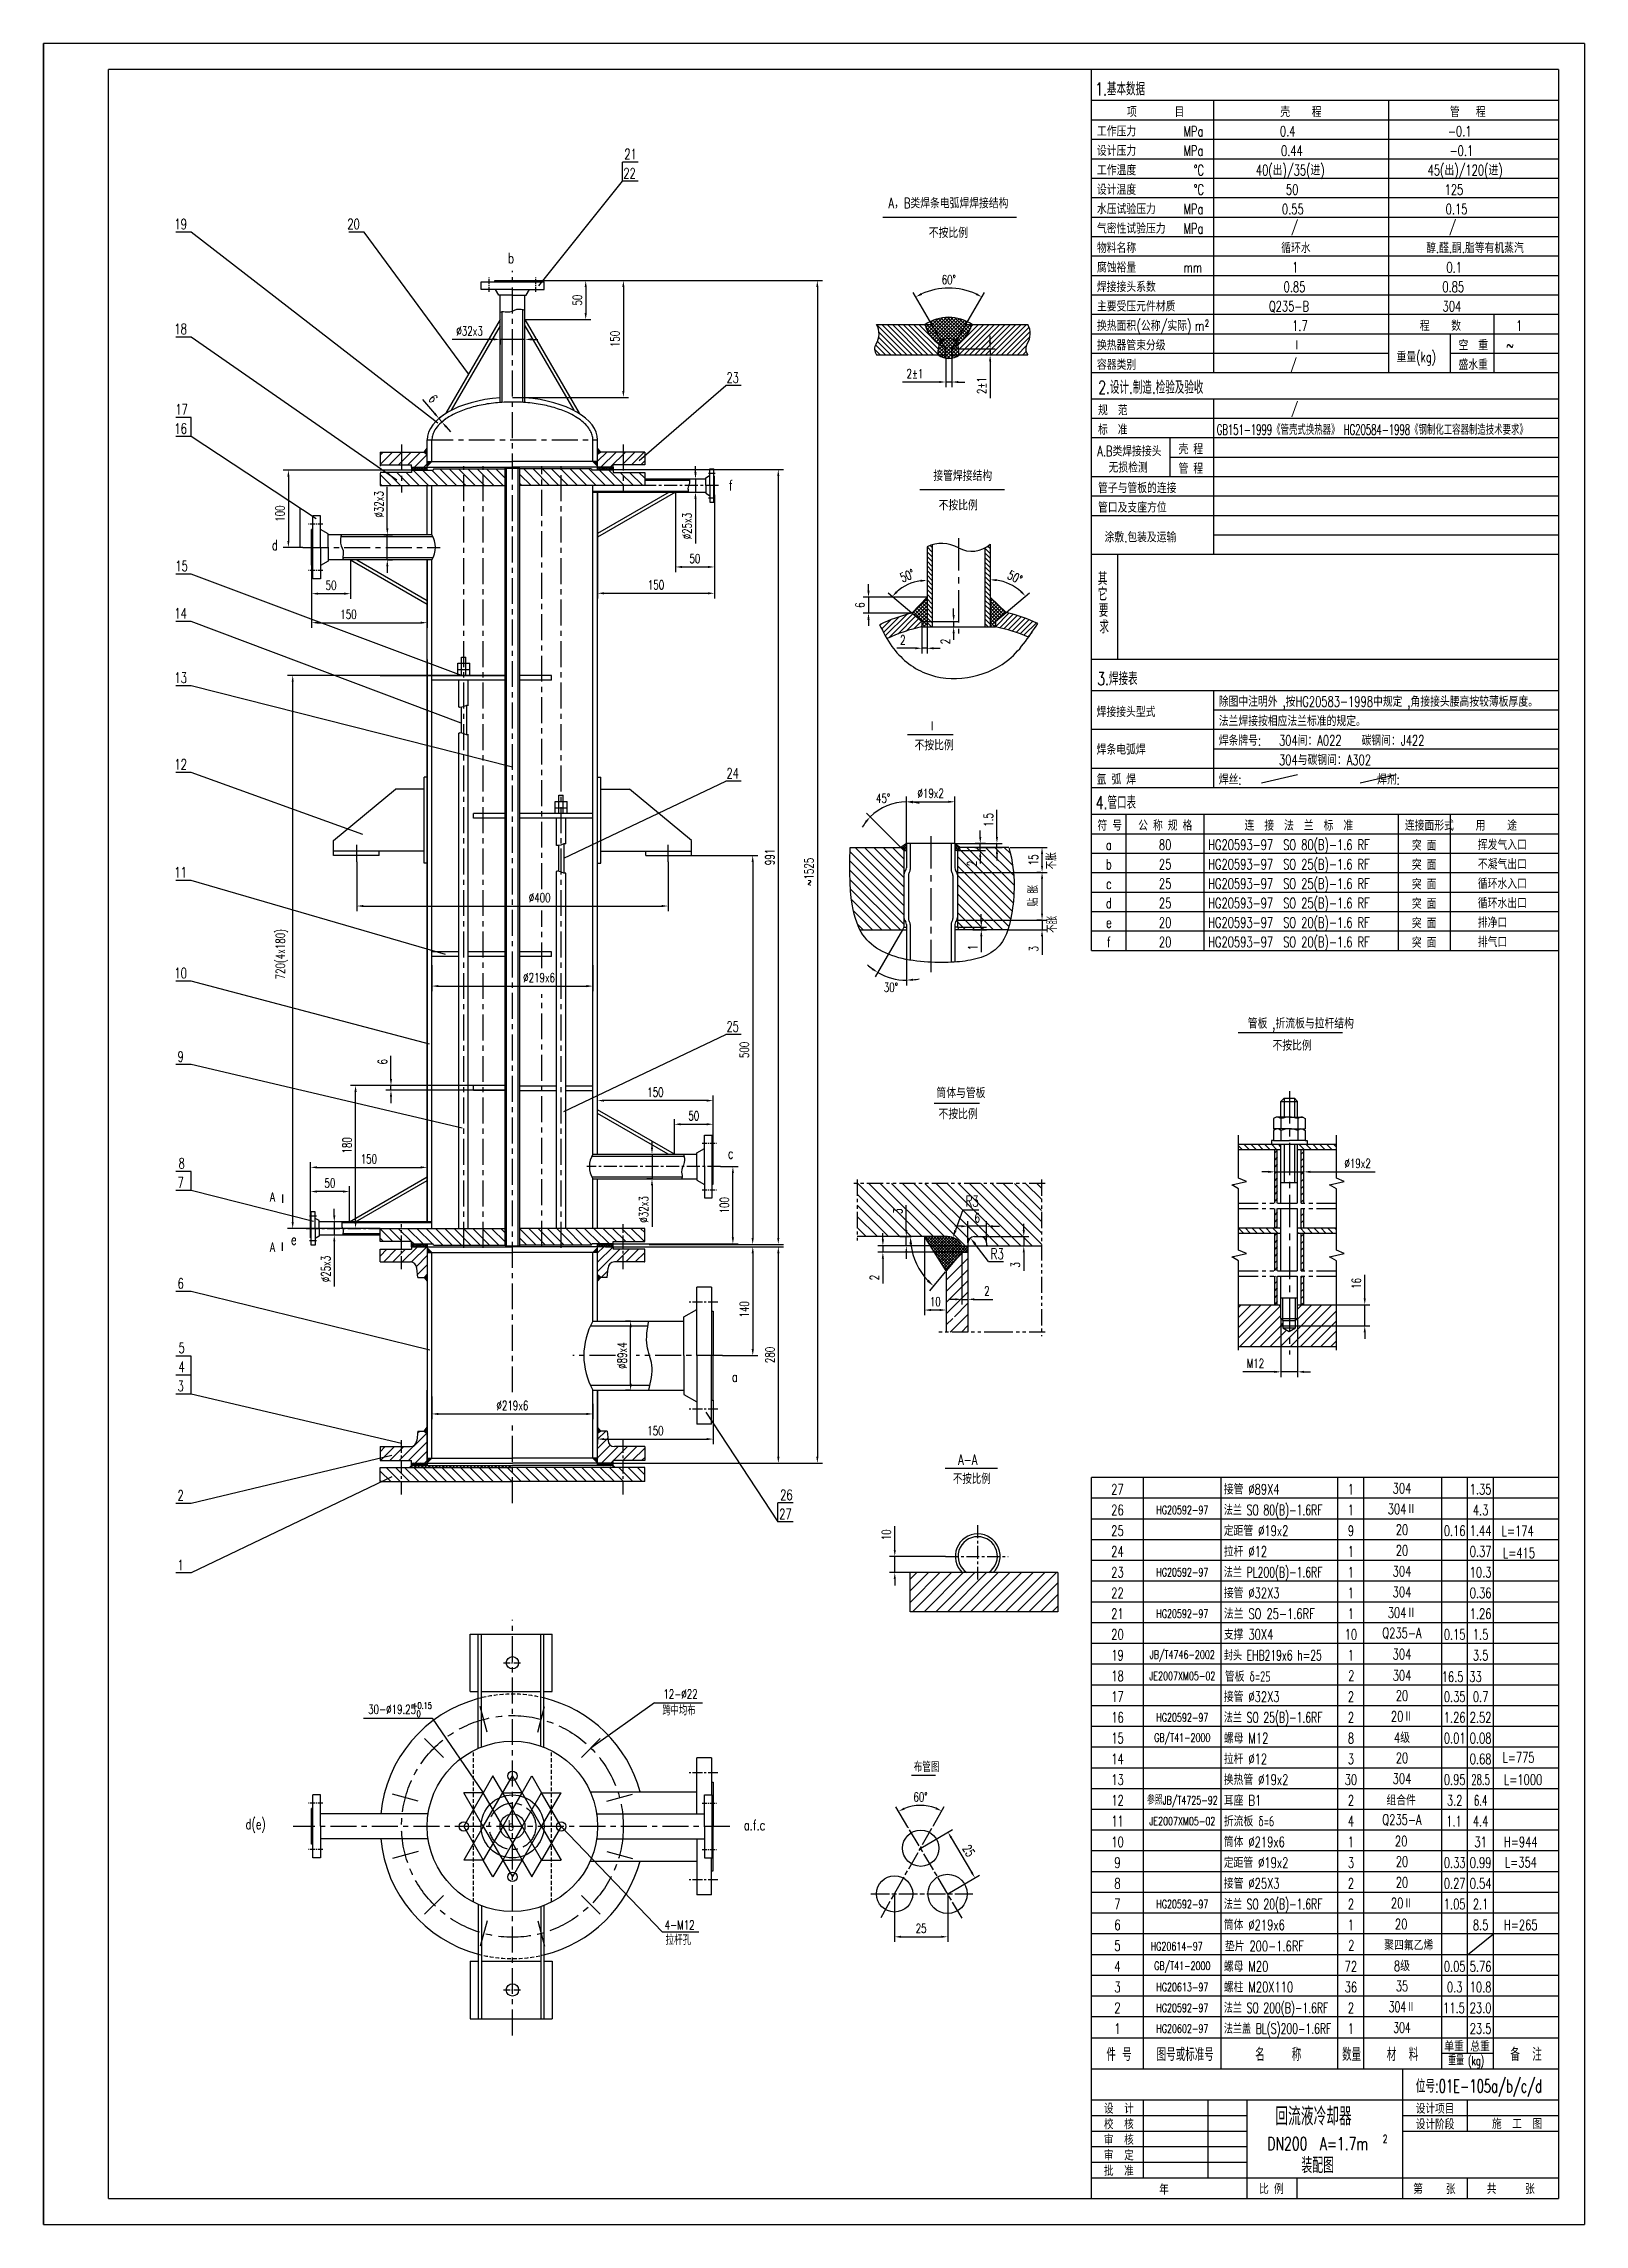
# Model space of a CAD drawing. Header units: millimetres. Extents: x 11130 to 11724, y 3113 to 3954.
import ezdxf
from ezdxf.enums import TextEntityAlignment as Align

# ---------------------------------------------------------------- set-up
doc = ezdxf.new("R2010")
doc.units = ezdxf.units.MM
for name, pattern in [('ACAD_ISO08W100', [36, 24, -3, 6, -3]), ('CENTER', [2, 1.25, -0.25, 0.25, -0.25]), ('DASHED', [0.75, 0.5, -0.25]), ('PHANTOM', [2.5, 1.25, -0.25, 0.25, -0.25, 0.25, -0.25])]:
    doc.linetypes.add(name, pattern=pattern)
for name, color, linetype in [('1', 1, 'Continuous'), ('1轮廓实线层', 7, 'Continuous'), ('2', 3, 'CENTER'), ('2细线层', 4, 'Continuous'), ('3中心线层', 1, 'CENTER'), ('4', 6, 'PHANTOM'), ('4虚线层', 6, 'DASHED'), ('5剖面线层', 2, 'Continuous'), ('6文字层', 3, 'Continuous'), ('7标注层', 4, 'Continuous'), ('CON', 7, 'Continuous'), ('XI', 4, 'Continuous'), ('剖面线', 2, 'Continuous'), ('双点划线', 6, 'PHANTOM')]:
    doc.layers.add(name, color=color, linetype=linetype)
doc.styles.add('HZTXT0', font='txt.shx', dxfattribs={"width": 0.7, "bigfont": 'lyj.shx'})
doc.styles.get("Standard").update_dxf_attribs({"font": 'romans.shx', "width": 0.7, "bigfont": 'hztxt.shx'})
doc.styles.add('WZ5', font='simplex1.shx', dxfattribs={"width": 0.67, "height": 5, "bigfont": 'sedin.shx'})
doc.dimstyles.new('ISO-25', dxfattribs={"dimtxt": 3.5, "dimasz": 2.5, "dimexe": 2, "dimexo": 0, "dimgap": 1.5, "dimtad": 1, "dimdsep": 46, "dimtxsty": 'Standard', "dimcen": 2.5, "dimclrd": 4, "dimclre": 4, "dimclrt": 3, "dimadec": 0, "dimazin": 0, "dimtfac": 1, "dimtmove": 0, "dimatfit": 0, "dimfxl": 1, "dimarcsym": 0})
pattern_1 = [(45, (8858.7512, 4343.8195), (-1.0229073, 1.0229073), [])]

msp = doc.modelspace()

# ---------------------------------------------------------------- texts
at = {"layer": '2', "linetype": 'ByBlock', "width": 0.7}
for s, height, p in [('1.基本数据', 5, (11535.291, 3933.871)), ('项       目', 4, (11547.49, 3925.571)), ('管   程', 4, (11672, 3925.571)), ('工作压力', 4, (11535.941, 3918.071)), ('MPa', 4, (11569.313, 3918.071)), ('-0.1', 4, (11671.209, 3918.071)), ('设计压力', 4, (11535.941, 3910.571)), ('MPa', 4, (11569.313, 3910.571)), ('-0.1', 4, (11671.87, 3910.571)), ('工作温度', 4, (11535.941, 3903.071)), ('%%DC', 4, (11573.236, 3903.071)), ('45(出)/120(进)', 4, (11663.427, 3903.071)), ('设计温度', 4, (11535.941, 3895.571)), ('%%dC', 4, (11573.236, 3895.571)), ('125', 4, (11669.967, 3895.571)), ('水压试验压力', 4, (11535.941, 3888.071)), ('0.15', 4, (11670.384, 3888.071)), ('/', 4, (11671.719, 3881.379)), ('气密性试验压力', 4, (11535.941, 3880.571)), ('物料名称', 4, (11535.941, 3873.071)), ('醇.醛.酮.脂等有机蒸汽', 4, (11662.863, 3873.071)), ('腐蚀裕量', 4, (11535.941, 3865.571)), ('0.1', 4, (11670.658, 3865.571)), ('焊接接头系数', 4, (11535.941, 3858.071)), ('0.85', 4, (11669.107, 3858.071)), ('主要受压元件材质', 4, (11535.941, 3850.571)), ('换热面积', 4, (11535.941, 3843.071)), ('(公称/实际)', 4, (11551.223, 3843.071)), ('m', 4, (11573.739, 3843.071)), ('2', 2.5, (11577.55, 3844.799)), ('1.7', 4, (11611.204, 3843.071)), ('换热器管束分级', 4, (11535.941, 3835.571)), ('Ⅰ', 4, (11611.155, 3835.571)), ('重量(kg)', 4, (11651.444, 3831.04)), ('容器类别', 4, (11535.941, 3828.071)), ('/', 4, (11610.397, 3828.071)), ('2.设计.制造.检验及验收', 5, (11536.42, 3818.805)), ('规  范', 4, (11536.354, 3810.505)), ('标  准', 4, (11536.354, 3803.005)), ('A.B类焊接接头', 4, (11536.041, 3794.709)), ('管子与管板的连接', 4, (11536.354, 3780.505)), ('无损检测', 4, (11540.408, 3788.416)), ('管口及支座方位', 4, (11536.354, 3773.005)), ('涂敷.包装及运输', 4, (11538.866, 3761.553)), ('其', 5, (11536.281, 3745.018)), ('它', 5, (11536.281, 3739.047)), ('要', 5, (11536.635, 3732.786)), ('求', 5, (11536.87, 3726.408)), ('3.焊接表', 5, (11536.073, 3706.449)), ('焊接接头型式', 4, (11535.817, 3694.19)), ('焊条电弧焊', 4, (11535.817, 3679.67)), ('焊条牌号:  ', 4, (11582.9, 3683.149)), ('304间：A022   碳钢间：J422  ', 4, (11606.133, 3683.149)), ('304与碳钢间：A302', 4, (11606.133, 3675.649)), ('氩 弧 焊', 4, (11535.817, 3668.149)), ('焊丝:                         焊剂:    ', 4, (11582.9, 3668.149)), ('4.管口表', 5, (11535.505, 3658.663)), ('符 号', 4, (11536.154, 3650.363)), ('用    途', 4, (11681.933, 3650.363)), ('挥发气入口', 4, (11682.785, 3642.913)), ('不凝气出口', 4, (11682.785, 3635.413)), ('循环水入口', 4, (11682.785, 3627.913)), ('循环水出口', 4, (11682.785, 3620.413)), ('排净口', 4, (11682.785, 3612.913)), ('排气口', 4, (11682.785, 3605.413)), ('4-M12', 3.5, (11369.272, 3226.591)), ('拉杆孔', 3.5, (11369.598, 3220.686))]:
    msp.add_text(s, height=height, dxfattribs=at).set_placement(p)
for s, p in [('21', (11356.131, 3911.266)), ('22', (11355.758, 3903.872)), ('19', (11182.694, 3884.289)), ('20', (11249.365, 3884.289)), ('b', (11310.033, 3871.147)), ('18', (11182.694, 3843.818)), ('23', (11395.501, 3825.052)), ('17', (11183.067, 3812.814)), ('16', (11182.694, 3805.42)), ('f', (11394.794, 3783.574)), ('d', (11219.006, 3760.521)), ('15', (11183.067, 3752.451)), ('14', (11182.694, 3734.115)), ('13', (11182.694, 3709.327)), ('12', (11182.694, 3675.89)), ('24', (11395.501, 3672.505)), ('a', (11540.539, 3644.913)), ('80', (11562.225, 3644.913)), ('突 面', (11662.09, 3644.913)), ('11', (11182.694, 3634.274)), ('b', (11540.539, 3637.413)), ('25', (11562.225, 3637.413)), ('突 面', (11662.09, 3637.413)), ('c', (11540.539, 3629.913)), ('25', (11562.225, 3629.913)), ('突 面', (11662.09, 3629.913)), ('d', (11540.539, 3622.413)), ('25', (11562.225, 3622.413)), ('20', (11562.225, 3614.913)), ('突 面', (11662.09, 3622.413)), ('突 面', (11662.09, 3614.913)), ('e', (11540.539, 3614.913)), ('f', (11540.539, 3607.413)), ('20', (11562.225, 3607.413)), ('突 面', (11662.09, 3607.413)), ('10', (11182.694, 3595.421)), ('25', (11395.501, 3574.811)), ('9', (11182.694, 3563.223)), ('8', (11183.067, 3522.056)), ('c', (11394.735, 3525.827)), ('7', (11182.694, 3514.662)), ('e', (11226.295, 3492.647)), ('6', (11182.694, 3475.759)), ('5', (11183.067, 3450.893)), ('4', (11183.067, 3443.584)), ('a', (11396.343, 3439.761)), ('3', (11182.694, 3436.189)), ('2', (11182.694, 3393.996)), ('26', (11416.209, 3394.21)), ('27', (11415.836, 3386.816)), ('1', (11182.694, 3367.178)), ('d(e)', (11211.597, 3266.935)), ('b', (11310.033, 3266.73)), ('a.f.c', (11403.942, 3266.863))]:
    msp.add_text(s, height=4, dxfattribs=at).set_placement(p, align=Align.MIDDLE)
at = {"layer": '2', "width": 0.7}
for s, p in [('公 称 规 格', (11551.839, 3650.363)), ('连  接  法  兰  标  准', (11592.839, 3650.363)), ('连接面形式', (11654.642, 3650.363))]:
    msp.add_text(s, height=4, dxfattribs=at).set_placement(p)
at = {"layer": '2', "style": 'WZ5', "width": 0.7}
msp.add_text('不按比例', height=4, dxfattribs=at).set_placement((11480.402, 3398.411))
at = {"layer": '6文字层'}
for s, height, width, p in [('壳    程', 4, 0.7, (11606.606, 3925.571)), ('0.4', 4, 0.7, (11606.487, 3918.071)), ('0.44', 4, 0.7, (11606.906, 3910.571)), ('40(出)/35(进)', 4, 0.7, (11597.214, 3903.071)), ('50', 4, 0.7, (11608.809, 3895.571)), ('MPa', 4, 0.7, (11569.313, 3888.071)), ('0.55', 4, 0.7, (11607.253, 3888.071)), ('/', 4, 0.7, (11610.875, 3881.292)), ('MPa', 4, 0.7, (11569.313, 3880.571)), ('循环水', 4, 0.7, (11606.973, 3873.071)), ('1', 4, 0.7, (11611.204, 3865.571)), ('mm', 4, 0.7, (11569.313, 3865.571)), ('0.85', 4, 0.7, (11607.889, 3858.071)), ('Q235-B', 4, 0.7, (11602.206, 3850.571)), ('304', 4, 0.7, (11669.176, 3850.571)), ('程    数', 4, 0.7, (11660.4, 3843.071)), ('1', 4, 0.7, (11697.532, 3843.071)), ('空  重', 4, 0.7, (11675.32, 3835.571)), ('~', 4, 0.7, (11693.772, 3835.595)), ('盛水重', 4, 0.7, (11675.32, 3828.071)), ('/', 4, 0.7, (11610.875, 3811.224)), ('GB151-1999《管壳式换热器》 HG20584-1998《钢制化工容器制造技术要求》', 4, 0.6, (11582.101, 3803.005)), ('壳 程', 4, 0.7, (11567.392, 3795.505)), ('管 程', 4, 0.7, (11567.392, 3788.005)), ('除图中注明外 ,按HG20583-1998中规定 ,角接接头腰高按较薄板厚度。', 4, 0.7, (11582.9, 3698.149)), ('法兰焊接按相应法兰标准的规定。', 4, 0.7, (11582.9, 3690.649)), ('A-A', 4, 0.7, (11482.387, 3405.748)), ('管板 δ=25', 4, 0.7, (11585.251, 3322.185)), ('2', 4, 0.7, (11632.794, 3322.492)), ('304', 4, 0.7, (11649.965, 3322.58)), ('16.5', 4, 0.7, (11668.854, 3322.061)), ('33', 4, 0.7, (11679.486, 3322.061)), ('HG20614-97', 3.2, 0.7, (11556.654, 3218.508)), ('垫片 200-1.6RF', 4, 0.7, (11585.251, 3218.185)), ('2', 4, 0.7, (11632.794, 3218.492)), ('聚四氟乙烯', 4, 0.7, (11646.673, 3218.58)), ('重量 (kg)', 3.5, 0.65, (11671.313, 3174.277)), ('回流液冷却器', 7, 0.7, (11604.741, 3151.027)), ('DN200  A=1.7m', 5, 0.7, (11601.612, 3141.511)), ('施  工  图', 3.5, 0.85, (11688.245, 3149.75)), ('装配图', 6, 0.7, (11614.745, 3132.649)), ('年', 3.5, 0.85, (11559.946, 3124.434))]:
    msp.add_text(s, height=height, dxfattribs=dict(at, width=width)).set_placement(p)
at = {"layer": '6文字层', "lineweight": 15, "width": 0.7}
for s, p in [('A，B类焊条电弧焊焊接结构', (11478.681, 3892.501)), ('不按比例', (11478.681, 3881.114)), ('接管焊接结构', (11484.207, 3787.436)), ('不按比例', (11482.45, 3776.05))]:
    msp.add_text(s, height=4, dxfattribs=at).set_placement(p, align=Align.MIDDLE)
for s, height, p in [('Ⅰ', 4, (11470.55, 3688.632)), ('不按比例', 4, (11465.615, 3681.31)), ('管板 ,折流板与拉杆结构', 4, (11594.085, 3574.033)), ('不按比例', 4, (11603.628, 3565.531)), ('筒体与管板', 4, (11474.068, 3547.24)), ('不按比例', 4, (11474.837, 3539.07)), ('布管图', 3.5, (11465.286, 3287.407))]:
    msp.add_text(s, height=height, dxfattribs=at).set_placement(p)
at = {"layer": '6文字层', "linetype": 'ByBlock', "width": 0.7}
for s, p in [('HG20593-97  SO 80(B)-1.6 RF', (11578.796, 3642.913)), ('HG20593-97  SO 25(B)-1.6 RF', (11578.796, 3635.413)), ('HG20593-97  SO 25(B)-1.6 RF', (11578.796, 3627.913)), ('HG20593-97  SO 25(B)-1.6 RF', (11578.796, 3620.413)), ('HG20593-97  SO 20(B)-1.6 RF', (11578.796, 3612.913)), ('HG20593-97  SO 20(B)-1.6 RF', (11578.796, 3605.413))]:
    msp.add_text(s, height=4, dxfattribs=at).set_placement(p)
at = {"layer": '6文字层'}
for s, height, width, p in [('A', 3.5, 0.7, (11218.089, 3509.043)), ('A', 3.5, 0.7, (11218.089, 3489.725)), ('27', 4, 0.7, (11543.854, 3396.371)), ('1', 4, 0.7, (11633.854, 3396.371)), ('304', 4, 0.7, (11653.541, 3396.77)), ('1.35', 4, 0.7, (11683.854, 3396.371)), ('26', 4, 0.7, (11543.854, 3388.371)), ('HG20592-97', 3.2, 0.7, (11568.854, 3388.371)), ('1', 4, 0.7, (11633.854, 3388.371)), ('304Ⅱ', 4, 0.7, (11653.541, 3388.77)), ('4.3', 4, 0.7, (11683.854, 3388.371)), ('25', 4, 0.7, (11543.854, 3380.371)), ('9', 4, 0.7, (11633.854, 3380.371)), ('20', 4, 0.7, (11653.541, 3380.77)), ('0.16', 4, 0.7, (11673.854, 3380.371)), ('1.44', 4, 0.7, (11683.854, 3380.371)), ('24', 4, 0.7, (11543.854, 3372.371)), ('1', 4, 0.7, (11633.854, 3372.371)), ('20', 4, 0.7, (11653.541, 3372.77)), ('0.37', 4, 0.7, (11683.854, 3372.371)), ('23', 4, 0.7, (11543.854, 3364.371)), ('HG20592-97', 3.2, 0.7, (11568.854, 3364.371)), ('1', 4, 0.7, (11633.854, 3364.371)), ('304', 4, 0.7, (11653.541, 3364.77)), ('10.3', 4, 0.7, (11683.854, 3364.371)), ('22', 4, 0.7, (11543.854, 3356.371)), ('1', 4, 0.7, (11633.854, 3356.371)), ('304', 4, 0.7, (11653.541, 3356.77)), ('0.36', 4, 0.7, (11683.854, 3356.371)), ('21', 4, 0.7, (11543.854, 3348.371)), ('HG20592-97', 3.2, 0.7, (11568.854, 3348.371)), ('1', 4, 0.7, (11633.854, 3348.371)), ('304Ⅱ', 4, 0.7, (11653.541, 3348.77)), ('1.26', 4, 0.7, (11683.854, 3348.371)), ('20', 4, 0.7, (11543.854, 3340.371)), ('10', 4, 0.7, (11633.854, 3340.371)), ('Q235-A', 4, 0.7, (11653.541, 3340.77)), ('0.15', 4, 0.7, (11673.854, 3340.371)), ('1.5', 4, 0.7, (11683.854, 3340.371)), ('19', 4, 0.7, (11543.854, 3332.371)), ('JB/T4746-2002', 3.2, 0.7, (11568.854, 3332.371)), ('1', 4, 0.7, (11633.854, 3332.371)), ('304', 4, 0.7, (11653.541, 3332.77)), ('3.5', 4, 0.7, (11683.854, 3332.371)), ('18', 4, 0.7, (11543.854, 3324.371)), ('JE2007XM05-02', 3.2, 0.7, (11568.854, 3324.371)), ('17', 4, 0.7, (11543.854, 3316.371)), ('2', 4, 0.7, (11633.854, 3316.371)), ('20', 4, 0.7, (11653.541, 3316.77)), ('0.35', 4, 0.7, (11673.854, 3316.371)), ('0.7', 4, 0.7, (11683.854, 3316.371)), ('16', 4, 0.7, (11543.854, 3308.371)), ('HG20592-97', 3.2, 0.7, (11568.854, 3308.371)), ('2', 4, 0.7, (11633.854, 3308.371)), ('20Ⅱ', 4, 0.7, (11653.541, 3308.77)), ('1.26', 4, 0.7, (11673.854, 3308.371)), ('2.52', 4, 0.7, (11683.854, 3308.371)), ('15', 4, 0.7, (11543.854, 3300.371)), ('GB/T41-2000', 3.2, 0.7, (11568.854, 3300.371)), ('8', 4, 0.7, (11633.854, 3300.371)), ('4级', 4, 0.7, (11653.541, 3300.77)), ('0.01', 4, 0.7, (11673.854, 3300.371)), ('0.08', 4, 0.7, (11683.854, 3300.371)), ('14', 4, 0.7, (11543.854, 3292.371)), ('3', 4, 0.7, (11633.854, 3292.371)), ('20', 4, 0.7, (11653.541, 3292.77)), ('0.68', 4, 0.7, (11683.854, 3292.371)), ('13', 4, 0.7, (11543.854, 3284.371)), ('30', 4, 0.7, (11633.854, 3284.371)), ('304', 4, 0.7, (11653.541, 3284.77)), ('0.95', 4, 0.7, (11673.854, 3284.371)), ('28.5', 4, 0.6, (11683.854, 3284.371)), ('12', 4, 0.7, (11543.854, 3276.371)), ('参照JB/T4725-92', 3.2, 0.7, (11568.854, 3276.371)), ('2', 4, 0.7, (11633.854, 3276.371)), ('组合件', 4, 0.7, (11653.236, 3276.669)), ('3.2', 4, 0.7, (11673.854, 3276.371)), ('6.4', 4, 0.6, (11683.854, 3276.371)), ('11', 4, 0.7, (11543.854, 3268.371)), ('JE2007XM05-02', 3.2, 0.7, (11568.854, 3268.371)), ('4', 4, 0.7, (11633.854, 3268.371)), ('Q235-A', 4, 0.7, (11653.541, 3268.77)), ('1.1', 4, 0.7, (11673.597, 3268.371)), ('4.4', 4, 0.7, (11683.854, 3268.371)), ('10', 4, 0.7, (11543.854, 3260.371)), ('1', 4, 0.7, (11633.854, 3260.371)), ('20', 4, 0.7, (11653.236, 3260.669)), ('20', 4, 0.7, (11653.541, 3252.77)), ('31', 4, 0.7, (11683.854, 3260.371)), ('9', 4, 0.7, (11543.854, 3252.371)), ('8', 4, 0.7, (11543.854, 3244.371)), ('3', 4, 0.7, (11633.854, 3252.371)), ('2', 4, 0.7, (11633.854, 3244.371)), ('20', 4, 0.7, (11653.541, 3244.77)), ('0.33', 4, 0.7, (11673.854, 3252.371)), ('0.27', 4, 0.7, (11673.854, 3244.371)), ('0.99', 4, 0.7, (11683.854, 3252.371)), ('0.54', 4, 0.7, (11683.854, 3244.371)), ('7', 4, 0.7, (11543.854, 3236.371)), ('HG20592-97', 3.2, 0.7, (11568.854, 3236.371)), ('2', 4, 0.7, (11633.854, 3236.371)), ('20Ⅱ', 4, 0.7, (11653.541, 3236.77)), ('1.05', 4, 0.7, (11673.854, 3236.371)), ('2.1', 4, 0.7, (11683.854, 3236.371)), ('6', 4, 0.7, (11543.854, 3228.371)), ('1', 4, 0.7, (11633.854, 3228.371)), ('20', 4, 0.7, (11653.236, 3228.669)), ('8.5', 4, 0.7, (11683.854, 3228.371)), ('5', 4, 0.7, (11543.854, 3220.371)), ('4', 4, 0.7, (11543.854, 3212.371)), ('GB/T41-2000', 3.2, 0.7, (11568.854, 3212.371)), ('72', 4, 0.7, (11633.854, 3212.371)), ('8级', 4, 0.7, (11653.541, 3212.77)), ('0.05', 4, 0.7, (11673.854, 3212.371)), ('5.76', 4, 0.7, (11683.854, 3212.371)), ('3', 4, 0.7, (11543.854, 3204.371)), ('HG20613-97', 3.2, 0.7, (11568.854, 3204.371)), ('36', 4, 0.7, (11633.854, 3204.371)), ('35', 4, 0.7, (11653.541, 3204.77)), ('0.3', 4, 0.7, (11673.854, 3204.371)), ('10.8', 4, 0.7, (11683.854, 3204.371)), ('2', 4, 0.7, (11543.854, 3196.371)), ('HG20592-97', 3.2, 0.7, (11568.854, 3196.371)), ('2', 4, 0.7, (11633.854, 3196.371)), ('304Ⅱ', 4, 0.65, (11653.541, 3196.77)), ('11.5', 4, 0.7, (11673.596, 3196.371)), ('23.0', 4, 0.7, (11683.854, 3196.371)), ('1', 4, 0.7, (11543.854, 3188.371)), ('HG20602-97', 3.2, 0.7, (11568.854, 3188.371)), ('1', 4, 0.7, (11633.854, 3188.371)), ('304', 4, 0.65, (11653.541, 3188.77)), ('23.5', 4, 0.7, (11683.854, 3188.371)), ('件 号', 5, 0.7, (11544.456, 3178.629)), ('图号或标准号', 5, 0.7, (11569.963, 3178.662)), ('名    称', 5, 0.7, (11605.825, 3178.633)), ('数量', 5, 0.7, (11634.132, 3178.659)), ('材  料', 5, 0.7, (11653.762, 3178.659)), ('单重', 4, 0.7, (11673.613, 3181.742)), ('总重', 4, 0.7, (11683.613, 3181.742)), ('备  注', 5, 0.7, (11701.389, 3178.659)), ('位号:01E-105a/b/c/d', 5, 0.65, (11683.186, 3165.843)), ('设  计', 3.5, 0.85, (11544.38, 3157.734)), ('设计项目', 3.5, 0.85, (11666.282, 3157.726)), ('校  核', 3.5, 0.85, (11544.38, 3151.734)), ('审  核', 3.5, 0.85, (11544.38, 3145.734)), ('2', 3, 0.7, (11647.025, 3145.854)), ('设计阶段', 3.5, 0.85, (11666.282, 3151.726)), ('审  定', 3.5, 0.85, (11544.38, 3139.734)), ('批  准', 3.5, 0.85, (11544.38, 3133.734)), ('比 例', 3.5, 0.85, (11603.206, 3126.744)), ('第    张', 3.5, 0.85, (11666.016, 3126.744)), ('共     张', 3.5, 0.85, (11695.491, 3126.744))]:
    msp.add_text(s, height=height, dxfattribs=dict(at, width=width)).set_placement(p, align=Align.MIDDLE)
at = {"layer": '6文字层', "style": 'HZTXT0', "width": 0.7}
for s, height, p in [('R3', 4.2, (11485.245, 3505.354)), ('R3', 4.2, (11494.916, 3485.043)), ('+0.15', 2.5, (11271.938, 3311.691)), ('30-%%c19.25', 3.5, (11254.958, 3309.758)), ('0', 2.5, (11273.666, 3308.524)), ('跨中均布', 3.5, (11368.425, 3309.234))]:
    msp.add_text(s, height=height, dxfattribs=at).set_placement(p)
at = {"layer": '6文字层'}
for s, width, p in [('接管 %%C89X4', 0.7, (11584.854, 3396.371)), ('法兰 SO 80(B)-1.6RF', 0.65, (11584.854, 3388.371)), ('定距管 %%C19x2', 0.7, (11584.854, 3380.371)), ('L=174 ', 0.7, (11691.956, 3380.323)), ('拉杆 %%C12', 0.7, (11584.854, 3372.371)), ('L=415 ', 0.7, (11692.459, 3371.84)), ('法兰 PL200(B)-1.6RF', 0.65, (11584.854, 3364.371)), ('接管 %%C32X3', 0.7, (11584.854, 3356.371)), ('法兰 SO 25-1.6RF', 0.7, (11584.854, 3348.371)), ('支撑 30X4', 0.7, (11584.854, 3340.371)), ('封头 EHB219x6 h=25', 0.65, (11584.854, 3332.371)), ('接管 %%C32X3', 0.7, (11584.854, 3316.371)), ('法兰 SO 25(B)-1.6RF', 0.65, (11584.854, 3308.371)), ('螺母 M12', 0.7, (11584.854, 3300.371)), ('拉杆 %%C12', 0.7, (11584.854, 3292.371)), ('L=775 ', 0.7, (11692.284, 3292.933)), ('换热管 %%C19x2', 0.7, (11584.854, 3284.371)), ('L=1000', 0.7, (11692.854, 3284.371)), ('耳座 B1', 0.7, (11584.854, 3276.371)), ('折流板 δ=6', 0.7, (11584.854, 3268.371)), ('筒体 %%c219x6', 0.7, (11584.854, 3260.371)), ('定距管 %%C19x2', 0.7, (11584.854, 3252.371)), ('H=944', 0.7, (11692.854, 3260.371)), ('接管 %%C25X3', 0.7, (11584.854, 3244.371)), ('L=354 ', 0.7, (11693.196, 3252.531)), ('法兰 SO 20(B)-1.6RF', 0.65, (11584.854, 3236.371)), ('筒体 %%c219x6', 0.7, (11584.854, 3228.371)), ('H=265', 0.7, (11692.854, 3228.371)), ('螺母 M20', 0.7, (11584.854, 3212.371)), ('螺柱 M20X110', 0.7, (11584.854, 3204.371)), ('法兰 SO 200(B)-1.6RF', 0.65, (11584.854, 3196.371)), ('法兰盖 BL(S)200-1.6RF', 0.65, (11584.854, 3188.371))]:
    msp.add_text(s, height=4, dxfattribs=dict(at, width=width)).set_placement(p, align=Align.MIDDLE_LEFT)
at = {"layer": '6文字层', "char_height": 3.5, "attachment_point": 5, "rotation": 90}
for s, insert in [('\\A1;15', (11511.481, 3639.085)), ('不胀', (11518.564, 3638.725)), ('贴 胀', (11511.481, 3625.316)), ('不胀', (11518.816, 3614.245))]:
    msp.add_mtext(s, dxfattribs=dict(at, insert=insert))
at = {"layer": '6文字层', "insert": (11375.393, 3317.398), "char_height": 3.5, "attachment_point": 5, "style": 'HZTXT0'}
msp.add_mtext('12-%%C22', dxfattribs=at)

# ---------------------------------------------------------------- blocks, each defined once
blk = doc.blocks.new('*D19')
at = {"layer": '1轮廓实线层', "color": 4, "lineweight": -2}
for p, q in [((11479.98, 3836.17), (11496.76, 3836.17)), ((11494.76, 3838.67), (11494.76, 3841.17)), ((11494.76, 3836.17), (11494.76, 3833.84)), ((11479.98, 3833.84), (11496.76, 3833.84)), ((11494.76, 3831.34), (11494.76, 3817.18))]:
    blk.add_line(p, q, dxfattribs=at)
at = {"layer": '1轮廓实线层', "color": 4}
for points in [[(11494.34, 3838.67), (11495.17, 3838.67), (11494.76, 3836.17)], [(11494.34, 3831.34), (11495.17, 3831.34), (11494.76, 3833.84)]]:
    blk.add_solid(points, dxfattribs=at)
at = {"layer": 'Defpoints', "color": 0}
for p in [(11479.98, 3836.17), (11479.98, 3833.84), (11494.76, 3833.84)]:
    blk.add_point(p, dxfattribs=at)
at = {"layer": '1轮廓实线层', "color": 3, "insert": (11491.51, 3821.99), "char_height": 3.5, "attachment_point": 5, "rotation": 90}
blk.add_mtext('2±1', dxfattribs=at)
blk = doc.blocks.new('*D20')
at = {"layer": '1轮廓实线层', "color": 4, "lineweight": -2}
for p, q in [((11472.26, 3845.5), (11465.09, 3857.92)), ((11485.36, 3845.5), (11492.53, 3857.92))]:
    blk.add_line(p, q, dxfattribs=at)
blk.add_arc((11478.81, 3834.16), 25.44, 65.63381, 114.36619, dxfattribs=at)
at = {"layer": '1轮廓实线层', "color": 4}
for points in [[(11468.51, 3856.96), (11468.13, 3857.7), (11466.09, 3856.18)], [(11489.5, 3857.7), (11489.12, 3856.96), (11491.53, 3856.18)]]:
    blk.add_solid(points, dxfattribs=at)
at = {"layer": 'Defpoints', "color": 0}
for p in [(11483.23, 3859.2), (11472.26, 3845.5), (11485.36, 3845.5), (11477.65, 3836.17), (11479.98, 3836.17)]:
    blk.add_point(p, dxfattribs=at)
at = {"layer": '1轮廓实线层', "color": 3, "insert": (11478.81, 3862.84), "char_height": 3.5, "attachment_point": 5}
blk.add_mtext('60%%d', dxfattribs=at)
blk = doc.blocks.new('*D21')
at = {"layer": '1轮廓实线层', "color": 4, "lineweight": -2}
for p, q in [((11477.65, 3833.84), (11477.65, 3821.37)), ((11479.98, 3833.84), (11479.98, 3821.37)), ((11475.15, 3823.37), (11460.98, 3823.37)), ((11479.98, 3823.37), (11477.65, 3823.37)), ((11482.48, 3823.37), (11484.98, 3823.37))]:
    blk.add_line(p, q, dxfattribs=at)
at = {"layer": '1轮廓实线层', "color": 4}
for points in [[(11475.15, 3823.79), (11475.15, 3822.96), (11477.65, 3823.37)], [(11482.48, 3823.79), (11482.48, 3822.96), (11479.98, 3823.37)]]:
    blk.add_solid(points, dxfattribs=at)
at = {"layer": 'Defpoints', "color": 0}
for p in [(11477.65, 3833.84), (11479.98, 3833.84), (11479.98, 3823.37)]:
    blk.add_point(p, dxfattribs=at)
at = {"layer": '1轮廓实线层', "color": 3, "insert": (11465.79, 3826.62), "char_height": 3.5, "attachment_point": 5}
blk.add_mtext('2±1', dxfattribs=at)
blk = doc.blocks.new('*D22')
at = {"layer": '1轮廓实线层', "color": 4, "lineweight": -2}
for p, q in [((11480.69, 3733.51), (11480.69, 3736.01)), ((11468.42, 3731.01), (11482.69, 3731.01)), ((11470.45, 3728.99), (11482.69, 3728.99)), ((11480.69, 3731.01), (11480.69, 3728.99)), ((11480.69, 3726.49), (11480.69, 3723.99))]:
    blk.add_line(p, q, dxfattribs=at)
at = {"layer": '1轮廓实线层', "color": 4}
for points in [[(11480.28, 3733.51), (11481.11, 3733.51), (11480.69, 3731.01)], [(11480.28, 3726.49), (11481.11, 3726.49), (11480.69, 3728.99)]]:
    blk.add_solid(points, dxfattribs=at)
at = {"layer": 'Defpoints', "color": 0}
for p in [(11468.42, 3731.01), (11470.45, 3728.99), (11480.69, 3728.99)]:
    blk.add_point(p, dxfattribs=at)
at = {"layer": '1轮廓实线层', "color": 3, "insert": (11477.44, 3723.32), "char_height": 3.5, "attachment_point": 5, "rotation": 90}
blk.add_mtext('2', dxfattribs=at)
blk = doc.blocks.new('*D23')
at = {"layer": '1轮廓实线层', "color": 4, "lineweight": -2}
blk.add_line((11500.94, 3734.51), (11509.93, 3742.05), dxfattribs=at)
blk.add_arc((11494.74, 3729.31), 17.82, 48.04359, 81.95641, dxfattribs=at)
at = {"layer": '1轮廓实线层', "color": 4}
for points in [[(11497.21, 3746.54), (11497.26, 3747.37), (11494.74, 3747.13)], [(11506.96, 3742.85), (11506.36, 3742.28), (11508.39, 3740.77)]]:
    blk.add_solid(points, dxfattribs=at)
at = {"layer": 'Defpoints', "color": 0}
for p in [(11494.74, 3760.85), (11499.85, 3746.38), (11500.94, 3734.51), (11494.74, 3728.99), (11496.77, 3731.01)]:
    blk.add_point(p, dxfattribs=at)
at = {"layer": '1轮廓实线层', "color": 3, "insert": (11504.32, 3748.08), "char_height": 3.5, "attachment_point": 5, "rotation": 332.97299}
blk.add_mtext('50%%d', dxfattribs=at)
blk = doc.blocks.new('*D24')
at = {"layer": '7标注层', "color": 4, "lineweight": -2}
for p, q in [((11468.42, 3728.99), (11468.42, 3718.69)), ((11470.45, 3728.99), (11470.45, 3718.69)), ((11465.92, 3720.69), (11458.79, 3720.69)), ((11470.45, 3720.69), (11468.42, 3720.69)), ((11472.95, 3720.69), (11475.45, 3720.69))]:
    blk.add_line(p, q, dxfattribs=at)
at = {"layer": '7标注层', "color": 4}
for points in [[(11465.92, 3721.11), (11465.92, 3720.27), (11468.42, 3720.69)], [(11472.95, 3721.11), (11472.95, 3720.27), (11470.45, 3720.69)]]:
    blk.add_solid(points, dxfattribs=at)
at = {"layer": 'Defpoints', "color": 0}
for p in [(11468.42, 3728.99), (11470.45, 3728.99), (11470.45, 3720.69)]:
    blk.add_point(p, dxfattribs=at)
at = {"layer": '7标注层', "color": 3, "insert": (11461.11, 3723.94), "char_height": 3.5, "attachment_point": 5}
blk.add_mtext('2', dxfattribs=at)
blk = doc.blocks.new('*D25')
at = {"layer": '1轮廓实线层', "color": 4, "lineweight": -2}
for p, q in [((11447.87, 3742.86), (11447.87, 3745.36)), ((11470.45, 3740.36), (11445.87, 3740.36)), ((11464.52, 3734.28), (11445.87, 3734.28)), ((11447.87, 3740.36), (11447.87, 3734.28)), ((11447.87, 3731.78), (11447.87, 3729.28))]:
    blk.add_line(p, q, dxfattribs=at)
at = {"layer": '1轮廓实线层', "color": 4}
for points in [[(11447.45, 3742.86), (11448.28, 3742.86), (11447.87, 3740.36)], [(11447.45, 3731.78), (11448.28, 3731.78), (11447.87, 3734.28)]]:
    blk.add_solid(points, dxfattribs=at)
at = {"layer": 'Defpoints', "color": 0}
for p in [(11447.87, 3734.28), (11464.52, 3734.28), (11470.45, 3740.36)]:
    blk.add_point(p, dxfattribs=at)
at = {"layer": '1轮廓实线层', "color": 3, "insert": (11444.62, 3737.32), "char_height": 3.5, "attachment_point": 5, "rotation": 90}
blk.add_mtext('6', dxfattribs=at)
blk = doc.blocks.new('*D26')
at = {"layer": '1轮廓实线层', "color": 4, "lineweight": -2}
blk.add_line((11464.52, 3734.28), (11455.45, 3741.89), dxfattribs=at)
blk.add_arc((11470.45, 3729.31), 17.57, 98.15888, 131.84112, dxfattribs=at)
at = {"layer": '1轮廓实线层', "color": 4}
for points in [[(11459.02, 3742.11), (11458.43, 3742.69), (11456.99, 3740.61)], [(11467.92, 3747.12), (11467.98, 3746.29), (11470.45, 3746.88)]]:
    blk.add_solid(points, dxfattribs=at)
at = {"layer": 'Defpoints', "color": 0}
for p in [(11470.45, 3759.81), (11460.79, 3743.99), (11464.52, 3734.28), (11468.42, 3731.01), (11470.45, 3728.99)]:
    blk.add_point(p, dxfattribs=at)
at = {"layer": '1轮廓实线层', "color": 3, "insert": (11462.82, 3748.69), "char_height": 3.5, "attachment_point": 5, "rotation": 21.47476}
blk.add_mtext('50%%d', dxfattribs=at)
blk = doc.blocks.new('*D28')
at = {"layer": '1轮廓实线层', "color": 4, "lineweight": -2}
for p, q in [((11462.5, 3645.4), (11462.5, 3663.46)), ((11460.32, 3643.89), (11447.12, 3657.09))]:
    blk.add_line(p, q, dxfattribs=at)
for start, end in [(90, 135), (75.48149, 82.74074), (142.25926, 149.51851)]:
    blk.add_arc((11462.5, 3641.71), 19.75, start, end, dxfattribs=at)
at = {"layer": '1轮廓实线层', "color": 4}
for points in [[(11464.97, 3660.88), (11465.02, 3661.71), (11462.5, 3661.46)], [(11446.57, 3654.07), (11447.2, 3653.52), (11448.54, 3655.67)]]:
    blk.add_solid(points, dxfattribs=at)
at = {"layer": 'Defpoints', "color": 0}
for p in [(11457.39, 3660.78), (11460.32, 3643.89), (11461.53, 3642.68), (11462.5, 3645.4), (11462.5, 3636.06)]:
    blk.add_point(p, dxfattribs=at)
at = {"layer": '1轮廓实线层', "color": 3, "insert": (11453.48, 3662.84), "char_height": 3.5, "attachment_point": 5}
blk.add_mtext('45°', dxfattribs=at)
blk = doc.blocks.new('*D29')
at = {"layer": '1轮廓实线层', "color": 4, "lineweight": -2}
for p, q in [((11462.5, 3657.52), (11462.5, 3663.49)), ((11465, 3661.49), (11478.67, 3661.49)), ((11481.17, 3645.4), (11481.17, 3663.49))]:
    blk.add_line(p, q, dxfattribs=at)
at = {"layer": '1轮廓实线层', "color": 4}
for points in [[(11465, 3661.9), (11465, 3661.07), (11462.5, 3661.49)], [(11478.67, 3661.9), (11478.67, 3661.07), (11481.17, 3661.49)]]:
    blk.add_solid(points, dxfattribs=at)
at = {"layer": 'Defpoints', "color": 0}
for p in [(11481.17, 3661.49), (11462.5, 3657.52), (11481.17, 3645.4)]:
    blk.add_point(p, dxfattribs=at)
at = {"layer": '1轮廓实线层', "color": 3, "insert": (11471.84, 3664.74), "char_height": 3.5, "attachment_point": 5}
blk.add_mtext('%%c19x2', dxfattribs=at)
blk = doc.blocks.new('*D30')
at = {"layer": '1轮廓实线层', "color": 4, "lineweight": -2}
for p, q in [((11497.38, 3647.9), (11497.38, 3658.36)), ((11481.17, 3645.4), (11499.38, 3645.4)), ((11488.89, 3643.89), (11499.38, 3643.89)), ((11497.38, 3643.89), (11497.38, 3645.4)), ((11497.38, 3641.39), (11497.38, 3638.89))]:
    blk.add_line(p, q, dxfattribs=at)
at = {"layer": '1轮廓实线层', "color": 4}
for points in [[(11496.96, 3647.9), (11497.79, 3647.9), (11497.38, 3645.4)], [(11496.96, 3641.39), (11497.79, 3641.39), (11497.38, 3643.89)]]:
    blk.add_solid(points, dxfattribs=at)
at = {"layer": 'Defpoints', "color": 0}
for p in [(11481.17, 3645.4), (11488.89, 3643.89), (11497.38, 3645.4)]:
    blk.add_point(p, dxfattribs=at)
at = {"layer": '1轮廓实线层', "color": 3, "insert": (11494.13, 3654.47), "char_height": 3.5, "attachment_point": 5, "rotation": 90}
blk.add_mtext('1.5', dxfattribs=at)
blk = doc.blocks.new('*D31')
at = {"layer": '1轮廓实线层', "color": 4, "lineweight": -2}
for p, q in [((11490.95, 3647.9), (11490.95, 3650.4)), ((11482.14, 3642.68), (11492.95, 3642.68)), ((11492.94, 3645.4), (11488.95, 3645.4)), ((11490.95, 3642.68), (11490.95, 3645.4)), ((11490.95, 3640.18), (11490.95, 3637.68))]:
    blk.add_line(p, q, dxfattribs=at)
at = {"layer": '1轮廓实线层', "color": 4}
for points in [[(11490.53, 3647.9), (11491.37, 3647.9), (11490.95, 3645.4)], [(11490.53, 3640.18), (11491.37, 3640.18), (11490.95, 3642.68)]]:
    blk.add_solid(points, dxfattribs=at)
at = {"layer": 'Defpoints', "color": 0}
for p in [(11482.14, 3642.68), (11490.95, 3645.4), (11492.94, 3645.4)]:
    blk.add_point(p, dxfattribs=at)
at = {"layer": '1轮廓实线层', "color": 3, "insert": (11487.7, 3637.68), "char_height": 3.5, "attachment_point": 5, "rotation": 90}
blk.add_mtext('2', dxfattribs=at)
blk = doc.blocks.new('*D32')
at = {"layer": '1轮廓实线层', "color": 4, "lineweight": -2}
for p, q in [((11514.77, 3618.39), (11514.77, 3620.89)), ((11501.61, 3612.09), (11516.77, 3612.09)), ((11514.77, 3615.89), (11512.77, 3615.89)), ((11514.77, 3615.89), (11514.77, 3612.09)), ((11514.77, 3609.59), (11514.77, 3602.46))]:
    blk.add_line(p, q, dxfattribs=at)
at = {"layer": '1轮廓实线层', "color": 4}
for points in [[(11514.35, 3618.39), (11515.18, 3618.39), (11514.77, 3615.89)], [(11514.35, 3609.59), (11515.18, 3609.59), (11514.77, 3612.09)]]:
    blk.add_solid(points, dxfattribs=at)
at = {"layer": 'Defpoints', "color": 0}
for p in [(11501.61, 3612.09), (11514.77, 3615.89), (11514.77, 3612.09)]:
    blk.add_point(p, dxfattribs=at)
at = {"layer": '1轮廓实线层', "color": 3, "insert": (11511.52, 3604.78), "char_height": 3.5, "attachment_point": 5, "rotation": 90}
blk.add_mtext('3', dxfattribs=at)
blk = doc.blocks.new('*D33')
at = {"layer": '1轮廓实线层', "color": 4, "lineweight": -2}
for p, q in [((11491.35, 3615.65), (11491.35, 3618.15)), ((11482.14, 3613.15), (11493.35, 3613.15)), ((11488.07, 3612.09), (11493.35, 3612.09)), ((11491.35, 3613.15), (11491.35, 3612.09)), ((11491.35, 3609.59), (11491.35, 3603.51))]:
    blk.add_line(p, q, dxfattribs=at)
at = {"layer": '1轮廓实线层', "color": 4}
for points in [[(11490.94, 3615.65), (11491.77, 3615.65), (11491.35, 3613.15)], [(11490.94, 3609.59), (11491.77, 3609.59), (11491.35, 3612.09)]]:
    blk.add_solid(points, dxfattribs=at)
at = {"layer": 'Defpoints', "color": 0}
for p in [(11482.14, 3613.15), (11488.07, 3612.09), (11491.35, 3612.09)]:
    blk.add_point(p, dxfattribs=at)
at = {"layer": '1轮廓实线层', "color": 3, "insert": (11488.1, 3605.3), "char_height": 3.5, "attachment_point": 5, "rotation": 90}
blk.add_mtext('1', dxfattribs=at)
blk = doc.blocks.new('*D34')
at = {"layer": '1轮廓实线层', "color": 4, "lineweight": -2}
for p, q in [((11460.92, 3612.09), (11450.43, 3593.93)), ((11462.5, 3600.72), (11462.5, 3590.7))]:
    blk.add_line(p, q, dxfattribs=at)
for start, end in [(227.05222, 233.52611), (240, 270), (276.47389, 282.94778)]:
    blk.add_arc((11462.5, 3614.83), 22.14, start, end, dxfattribs=at)
at = {"layer": '1轮廓实线层', "color": 4}
for points in [[(11449.57, 3597.38), (11449.11, 3596.68), (11451.43, 3595.66)], [(11465.02, 3592.42), (11464.97, 3593.25), (11462.5, 3592.7)]]:
    blk.add_solid(points, dxfattribs=at)
at = {"layer": 'Defpoints', "color": 0}
for p in [(11460.92, 3612.09), (11461.53, 3613.15), (11462.5, 3614.14), (11462.5, 3600.72), (11454.93, 3594.03)]:
    blk.add_point(p, dxfattribs=at)
at = {"layer": '1轮廓实线层', "color": 3, "insert": (11456.49, 3589.96), "char_height": 3.5, "attachment_point": 5}
blk.add_mtext('30°', dxfattribs=at)
blk = doc.blocks.new('*X36')
at = {"color": 0}
for p, q in [((249.87, 84.24), (248.87, 85.24)), ((252.52, 84.24), (251.52, 85.24)), ((255.17, 84.24), (254.17, 85.24)), ((257.82, 84.24), (256.82, 85.24)), ((259.74, 84.97), (259.47, 85.24)), ((263.13, 84.24), (262.13, 85.24)), ((265.78, 84.24), (264.78, 85.24)), ((268.43, 84.24), (267.43, 85.24)), ((271.08, 84.24), (270.08, 85.24)), ((273.73, 84.24), (272.73, 85.24)), ((276.34, 84.29), (275.38, 85.24)), ((279.04, 84.24), (278.34, 84.94)), ((281.69, 84.24), (280.69, 85.24)), ((284.34, 84.24), (283.34, 85.24)), ((289.64, 84.24), (288.64, 85.24)), ((292.29, 84.24), (291.29, 85.24)), ((294.95, 84.24), (293.95, 85.24)), ((297.6, 84.24), (296.6, 85.24)), ((300.25, 84.24), (299.25, 85.24)), ((302.9, 84.24), (301.9, 85.24)), ((305.55, 84.24), (304.55, 85.24)), ((308.2, 84.24), (307.2, 85.24)), ((249.46, 74.04), (248.59, 74.91)), ((252.11, 74.04), (251.11, 75.04)), ((254.76, 74.04), (253.76, 75.04)), ((257.42, 74.04), (256.42, 75.04)), ((259.74, 74.37), (259.07, 75.04)), ((262.72, 74.04), (261.74, 75.02)), ((265.37, 74.04), (264.37, 75.04)), ((268.02, 74.04), (267.02, 75.04)), ((270.67, 74.04), (269.67, 75.04)), ((273.33, 74.04), (272.33, 75.04)), ((275.98, 74.04), (274.98, 75.04)), ((278.63, 74.04), (278.34, 74.33)), ((281.28, 74.04), (280.28, 75.04)), ((283.93, 74.04), (282.93, 75.04)), ((285.81, 74.81), (285.58, 75.04)), ((289.24, 74.04), (288.24, 75.04)), ((291.89, 74.04), (290.89, 75.04)), ((294.54, 74.04), (293.54, 75.04)), ((297.19, 74.04), (296.19, 75.04)), ((299.84, 74.04), (298.84, 75.04)), ((302.49, 74.04), (301.49, 75.04)), ((305.15, 74.04), (304.15, 75.04)), ((307.8, 74.04), (306.8, 75.04))]:
    blk.add_line(p, q, dxfattribs=at)
blk = doc.blocks.new('*X35')
at = {"color": 0}
for p, q in [((285.6, 89.38), (287.45, 91.22)), ((285.6, 86.73), (287.6, 88.73)), ((285.6, 84.08), (287.6, 86.08)), ((317.87, 89.82), (319.27, 91.22)), ((317.87, 87.17), (319.87, 89.17)), ((317.87, 84.52), (319.87, 86.52)), ((285.6, 81.42), (287.6, 83.42)), ((285.6, 78.77), (287.6, 80.77)), ((285.6, 76.12), (287.6, 78.12)), ((317.87, 81.87), (319.87, 83.87)), ((317.87, 79.22), (319.87, 81.22)), ((317.87, 76.57), (319.87, 78.57)), ((318.86, 74.91), (319.87, 75.91)), ((285.6, 68.17), (285.94, 68.51)), ((285.6, 65.51), (287.6, 67.51)), ((287.04, 74.91), (287.6, 75.47)), ((317.87, 65.96), (319.87, 67.96)), ((285.6, 62.86), (287.6, 64.86)), ((285.6, 60.21), (287.6, 62.21)), ((285.6, 57.56), (287.6, 59.56)), ((317.87, 63.31), (319.87, 65.31)), ((317.87, 60.66), (319.87, 62.66)), ((317.87, 58), (319.87, 60)), ((285.6, 54.91), (287.6, 56.91)), ((286.89, 53.54), (287.6, 54.26)), ((317.87, 55.35), (319.87, 57.35)), ((318.71, 53.54), (319.87, 54.7))]:
    blk.add_line(p, q, dxfattribs=at)
blk = doc.blocks.new('*D37')
at = {"layer": '1轮廓实线层', "color": 4, "lineweight": -2}
for p, q in [((11606.88, 3459.44), (11606.88, 3439.65)), ((11613.28, 3459.44), (11613.28, 3439.65)), ((11604.38, 3441.65), (11592.23, 3441.65)), ((11613.28, 3441.65), (11606.88, 3441.65)), ((11615.78, 3441.65), (11618.28, 3441.65))]:
    blk.add_line(p, q, dxfattribs=at)
at = {"layer": '1轮廓实线层', "color": 4}
for points in [[(11604.38, 3442.06), (11604.38, 3441.23), (11606.88, 3441.65)], [(11615.78, 3442.06), (11615.78, 3441.23), (11613.28, 3441.65)]]:
    blk.add_solid(points, dxfattribs=at)
at = {"layer": 'Defpoints', "color": 0}
for p in [(11606.88, 3459.44), (11613.28, 3459.44), (11606.88, 3441.65)]:
    blk.add_point(p, dxfattribs=at)
at = {"layer": '1轮廓实线层', "color": 3, "insert": (11597.05, 3444.9), "char_height": 3.5, "attachment_point": 5}
blk.add_mtext('M12', dxfattribs=at)
blk = doc.blocks.new('*D38')
at = {"layer": '1轮廓实线层', "color": 4, "lineweight": -2}
for p, q in [((11639.18, 3469.94), (11639.18, 3479.06)), ((11627.83, 3467.44), (11641.18, 3467.44)), ((11639.18, 3459.44), (11639.18, 3467.44)), ((11613.28, 3459.44), (11641.18, 3459.44)), ((11639.18, 3456.94), (11639.18, 3454.44))]:
    blk.add_line(p, q, dxfattribs=at)
at = {"layer": '1轮廓实线层', "color": 4}
for points in [[(11638.77, 3469.94), (11639.6, 3469.94), (11639.18, 3467.44)], [(11638.77, 3456.94), (11639.6, 3456.94), (11639.18, 3459.44)]]:
    blk.add_solid(points, dxfattribs=at)
at = {"layer": 'Defpoints', "color": 0}
for p in [(11627.83, 3467.44), (11639.18, 3467.44), (11613.28, 3459.44)]:
    blk.add_point(p, dxfattribs=at)
at = {"layer": '1轮廓实线层', "color": 3, "insert": (11635.93, 3475.75), "char_height": 3.5, "attachment_point": 5, "rotation": 90}
blk.add_mtext('16', dxfattribs=at)
blk = doc.blocks.new('*D39')
at = {"layer": '1轮廓实线层', "color": 4, "lineweight": -2}
for p, q in [((11601.98, 3518.77), (11599.48, 3518.77)), ((11604.48, 3518.1), (11604.48, 3520.77)), ((11604.48, 3518.77), (11615.68, 3518.77)), ((11615.68, 3518.1), (11615.68, 3520.77)), ((11618.18, 3518.77), (11643.18, 3518.77))]:
    blk.add_line(p, q, dxfattribs=at)
at = {"layer": '1轮廓实线层', "color": 4}
for points in [[(11601.98, 3519.19), (11601.98, 3518.35), (11604.48, 3518.77)], [(11618.18, 3519.19), (11618.18, 3518.35), (11615.68, 3518.77)]]:
    blk.add_solid(points, dxfattribs=at)
at = {"layer": 'Defpoints', "color": 0}
for p in [(11604.48, 3518.1), (11615.68, 3518.77), (11615.68, 3518.1)]:
    blk.add_point(p, dxfattribs=at)
at = {"layer": '1轮廓实线层', "color": 3, "insert": (11636.43, 3522.02), "char_height": 3.5, "attachment_point": 5}
blk.add_mtext('%%C19x2', dxfattribs=at)
blk = doc.blocks.new('*D41')
at = {"layer": '1轮廓实线层', "color": 4, "lineweight": -2}
for p, q in [((11457.99, 3372.99), (11457.99, 3382.11)), ((11477.59, 3370.49), (11455.99, 3370.49)), ((11463.93, 3364.21), (11455.99, 3364.21)), ((11457.99, 3364.21), (11457.99, 3370.49)), ((11457.99, 3361.71), (11457.99, 3359.21))]:
    blk.add_line(p, q, dxfattribs=at)
at = {"layer": '1轮廓实线层', "color": 4}
for points in [[(11457.58, 3372.99), (11458.41, 3372.99), (11457.99, 3370.49)], [(11457.58, 3361.71), (11458.41, 3361.71), (11457.99, 3364.21)]]:
    blk.add_solid(points, dxfattribs=at)
at = {"layer": 'Defpoints', "color": 0}
for p in [(11457.99, 3370.49), (11463.93, 3364.21), (11477.59, 3370.49)]:
    blk.add_point(p, dxfattribs=at)
at = {"layer": '1轮廓实线层', "color": 3, "insert": (11454.74, 3378.8), "char_height": 3.5, "attachment_point": 5, "rotation": 90}
blk.add_mtext('10', dxfattribs=at)
blk = doc.blocks.new('*D43')
at = {"layer": '1轮廓实线层', "color": 4, "lineweight": -2}
for p, q in [((11507.73, 3496.29), (11507.73, 3498.79)), ((11491.01, 3493.79), (11509.73, 3493.79)), ((11493.41, 3490.19), (11509.73, 3490.19)), ((11507.73, 3493.79), (11507.73, 3490.19)), ((11507.73, 3487.69), (11507.73, 3480.56))]:
    blk.add_line(p, q, dxfattribs=at)
at = {"layer": '1轮廓实线层', "color": 4}
for points in [[(11507.31, 3496.29), (11508.15, 3496.29), (11507.73, 3493.79)], [(11507.31, 3487.69), (11508.15, 3487.69), (11507.73, 3490.19)]]:
    blk.add_solid(points, dxfattribs=at)
at = {"layer": 'Defpoints', "color": 0}
for p in [(11491.01, 3493.79), (11493.41, 3490.19), (11507.73, 3490.19)]:
    blk.add_point(p, dxfattribs=at)
at = {"layer": '1轮廓实线层', "color": 3, "insert": (11504.48, 3482.87), "char_height": 3.5, "attachment_point": 5, "rotation": 90}
blk.add_mtext('3', dxfattribs=at)
blk = doc.blocks.new('*D44')
at = {"layer": '1轮廓实线层', "color": 4, "lineweight": -2}
for p, q in [((11486.21, 3491.39), (11486.21, 3499.8)), ((11493.39, 3491.75), (11493.39, 3499.8)), ((11483.71, 3497.8), (11481.21, 3497.8)), ((11493.39, 3497.8), (11486.21, 3497.8)), ((11495.89, 3497.8), (11498.39, 3497.8))]:
    blk.add_line(p, q, dxfattribs=at)
at = {"layer": '1轮廓实线层', "color": 4}
for points in [[(11483.71, 3498.21), (11483.71, 3497.38), (11486.21, 3497.8)], [(11495.89, 3498.21), (11495.89, 3497.38), (11493.39, 3497.8)]]:
    blk.add_solid(points, dxfattribs=at)
at = {"layer": 'Defpoints', "color": 0}
for p in [(11486.21, 3497.8), (11486.21, 3491.39), (11493.39, 3491.75)]:
    blk.add_point(p, dxfattribs=at)
at = {"layer": '1轮廓实线层', "color": 3, "insert": (11489.8, 3501.05), "char_height": 3.5, "attachment_point": 5}
blk.add_mtext('6', dxfattribs=at)
blk = doc.blocks.new('*D45')
at = {"layer": '1轮廓实线层', "color": 4, "lineweight": -2}
for p, q in [((11462.44, 3496.29), (11462.44, 3505.9)), ((11459.95, 3493.79), (11464.44, 3493.79)), ((11483.81, 3490.19), (11460.44, 3490.19)), ((11462.44, 3490.19), (11462.44, 3493.79)), ((11462.44, 3487.69), (11462.44, 3485.19))]:
    blk.add_line(p, q, dxfattribs=at)
at = {"layer": '1轮廓实线层', "color": 4}
for points in [[(11462.03, 3496.29), (11462.86, 3496.29), (11462.44, 3493.79)], [(11462.03, 3487.69), (11462.86, 3487.69), (11462.44, 3490.19)]]:
    blk.add_solid(points, dxfattribs=at)
at = {"layer": 'Defpoints', "color": 0}
for p in [(11459.95, 3493.79), (11462.44, 3493.79), (11483.81, 3490.19)]:
    blk.add_point(p, dxfattribs=at)
at = {"layer": '1轮廓实线层', "color": 3, "insert": (11459.19, 3503.58), "char_height": 3.5, "attachment_point": 5, "rotation": 90}
blk.add_mtext('3', dxfattribs=at)
blk = doc.blocks.new('*D42')
at = {"layer": '1轮廓实线层', "color": 4, "lineweight": -2}
for p, q in [((11460.64, 3490.19), (11451.41, 3490.19)), ((11453.41, 3492.69), (11453.41, 3495.19)), ((11453.41, 3490.19), (11453.41, 3487.79)), ((11483.81, 3487.79), (11451.41, 3487.79)), ((11453.41, 3485.29), (11453.41, 3475.68))]:
    blk.add_line(p, q, dxfattribs=at)
at = {"layer": '1轮廓实线层', "color": 4}
for points in [[(11452.99, 3492.69), (11453.83, 3492.69), (11453.41, 3490.19)], [(11452.99, 3485.29), (11453.83, 3485.29), (11453.41, 3487.79)]]:
    blk.add_solid(points, dxfattribs=at)
at = {"layer": 'Defpoints', "color": 0}
for p in [(11453.41, 3490.19), (11460.64, 3490.19), (11483.81, 3487.79)]:
    blk.add_point(p, dxfattribs=at)
at = {"layer": '1轮廓实线层', "color": 3, "insert": (11450.16, 3478), "char_height": 3.5, "attachment_point": 5, "rotation": 90}
blk.add_mtext('2', dxfattribs=at)
blk = doc.blocks.new('*D46')
at = {"layer": '1轮廓实线层', "color": 4, "lineweight": -2}
for p, q in [((11469.41, 3493.79), (11469.41, 3463.48)), ((11475.31, 3465.48), (11471.91, 3465.48)), ((11477.81, 3466.58), (11477.81, 3463.48))]:
    blk.add_line(p, q, dxfattribs=at)
at = {"layer": '1轮廓实线层', "color": 4}
for points in [[(11471.91, 3465.9), (11471.91, 3465.07), (11469.41, 3465.48)], [(11475.31, 3465.9), (11475.31, 3465.07), (11477.81, 3465.48)]]:
    blk.add_solid(points, dxfattribs=at)
at = {"layer": 'Defpoints', "color": 0}
for p in [(11469.41, 3493.79), (11469.41, 3465.48), (11477.81, 3466.58)]:
    blk.add_point(p, dxfattribs=at)
at = {"layer": '1轮廓实线层', "color": 3, "insert": (11473.61, 3468.73), "char_height": 3.5, "attachment_point": 5}
blk.add_mtext('10', dxfattribs=at)
blk = doc.blocks.new('*D47')
at = {"layer": '1轮廓实线层', "color": 4, "lineweight": -2}
for p, q in [((11483.81, 3487.79), (11483.81, 3467.61)), ((11486.21, 3487.79), (11486.21, 3467.61)), ((11481.31, 3469.61), (11478.81, 3469.61)), ((11483.81, 3469.61), (11486.21, 3469.61)), ((11488.71, 3469.61), (11495.85, 3469.61))]:
    blk.add_line(p, q, dxfattribs=at)
at = {"layer": '1轮廓实线层', "color": 4}
for points in [[(11481.31, 3470.03), (11481.31, 3469.19), (11483.81, 3469.61)], [(11488.71, 3470.03), (11488.71, 3469.19), (11486.21, 3469.61)]]:
    blk.add_solid(points, dxfattribs=at)
at = {"layer": 'Defpoints', "color": 0}
for p in [(11483.81, 3487.79), (11486.21, 3487.79), (11486.21, 3469.61)]:
    blk.add_point(p, dxfattribs=at)
at = {"layer": '1轮廓实线层', "color": 3, "insert": (11493.53, 3472.86), "char_height": 3.5, "attachment_point": 5}
blk.add_mtext('2', dxfattribs=at)
blk = doc.blocks.new('*D48')
at = {"layer": '1轮廓实线层', "color": 4, "lineweight": -2}
for p, q in [((11317.48, 3862.46), (11355.36, 3862.46)), ((11353.36, 3859.96), (11353.36, 3819.96)), ((11310.59, 3817.46), (11355.36, 3817.46))]:
    blk.add_line(p, q, dxfattribs=at)
at = {"layer": '1轮廓实线层', "color": 4}
for points in [[(11352.94, 3859.96), (11353.78, 3859.96), (11353.36, 3862.46)], [(11352.94, 3819.96), (11353.78, 3819.96), (11353.36, 3817.46)]]:
    blk.add_solid(points, dxfattribs=at)
at = {"layer": 'Defpoints', "color": 0}
for p in [(11317.48, 3862.46), (11310.59, 3817.46), (11353.36, 3817.46)]:
    blk.add_point(p, dxfattribs=at)
at = {"layer": '1轮廓实线层', "color": 3, "insert": (11350.11, 3839.96), "char_height": 3.5, "attachment_point": 5, "rotation": 90}
blk.add_mtext('150', dxfattribs=at)
blk = doc.blocks.new('*D49')
at = {"layer": '1轮廓实线层', "color": 4, "lineweight": -2}
for p, q in [((11303.32, 3839.81), (11287.32, 3839.81)), ((11305.82, 3839.81), (11305.82, 3837.81)), ((11315.43, 3839.81), (11305.82, 3839.81)), ((11315.43, 3835.48), (11315.43, 3841.81)), ((11317.93, 3839.81), (11320.43, 3839.81))]:
    blk.add_line(p, q, dxfattribs=at)
at = {"layer": '1轮廓实线层', "color": 4}
for points in [[(11303.32, 3840.23), (11303.32, 3839.39), (11305.82, 3839.81)], [(11317.93, 3840.23), (11317.93, 3839.39), (11315.43, 3839.81)]]:
    blk.add_solid(points, dxfattribs=at)
at = {"layer": 'Defpoints', "color": 0}
for p in [(11305.82, 3839.81), (11305.82, 3839.81), (11315.43, 3835.48)]:
    blk.add_point(p, dxfattribs=at)
at = {"layer": '1轮廓实线层', "color": 3, "insert": (11294.07, 3843.06), "char_height": 3.5, "attachment_point": 5}
blk.add_mtext('%%c32x3', dxfattribs=at)
blk = doc.blocks.new('*D50')
at = {"layer": '1轮廓实线层', "color": 4, "lineweight": -2}
for p, q in [((11233.17, 3752.77), (11233.17, 3728.56)), ((11277.74, 3754.83), (11277.74, 3728.56)), ((11235.67, 3730.56), (11275.24, 3730.56))]:
    blk.add_line(p, q, dxfattribs=at)
at = {"layer": '1轮廓实线层', "color": 4}
for points in [[(11235.67, 3730.97), (11235.67, 3730.14), (11233.17, 3730.56)], [(11275.24, 3730.97), (11275.24, 3730.14), (11277.74, 3730.56)]]:
    blk.add_solid(points, dxfattribs=at)
at = {"layer": 'Defpoints', "color": 0}
for p in [(11233.17, 3752.77), (11277.74, 3754.83), (11277.74, 3730.56)]:
    blk.add_point(p, dxfattribs=at)
at = {"layer": '1轮廓实线层', "color": 3, "insert": (11247.39, 3733.81), "char_height": 3.5, "attachment_point": 5}
blk.add_mtext('150', dxfattribs=at)
blk = doc.blocks.new('*D51')
at = {"layer": '1轮廓实线层', "color": 4, "lineweight": -2}
for p, q in [((11262.35, 3766.93), (11262.35, 3782.93)), ((11260.96, 3764.43), (11264.35, 3764.43)), ((11262.35, 3754.83), (11262.35, 3764.43)), ((11262.35, 3754.83), (11264.35, 3754.83)), ((11262.35, 3752.33), (11262.35, 3749.83))]:
    blk.add_line(p, q, dxfattribs=at)
at = {"layer": '1轮廓实线层', "color": 4}
for points in [[(11261.93, 3766.93), (11262.76, 3766.93), (11262.35, 3764.43)], [(11261.93, 3752.33), (11262.76, 3752.33), (11262.35, 3754.83)]]:
    blk.add_solid(points, dxfattribs=at)
at = {"layer": 'Defpoints', "color": 0}
for p in [(11260.96, 3764.43), (11262.35, 3754.83), (11262.35, 3754.83)]:
    blk.add_point(p, dxfattribs=at)
at = {"layer": '1轮廓实线层', "color": 3, "insert": (11259.1, 3776.18), "char_height": 3.5, "attachment_point": 5, "rotation": 90}
blk.add_mtext('%%c32x3', dxfattribs=at)
blk = doc.blocks.new('*D52')
at = {"layer": '1轮廓实线层', "color": 4, "lineweight": -2}
for p, q in [((11343.44, 3525.63), (11343.44, 3548.26)), ((11385.51, 3546.26), (11345.94, 3546.26)), ((11388.01, 3527.69), (11388.01, 3548.26))]:
    blk.add_line(p, q, dxfattribs=at)
at = {"layer": '1轮廓实线层', "color": 4}
for points in [[(11345.94, 3546.68), (11345.94, 3545.84), (11343.44, 3546.26)], [(11385.51, 3546.68), (11385.51, 3545.84), (11388.01, 3546.26)]]:
    blk.add_solid(points, dxfattribs=at)
at = {"layer": 'Defpoints', "color": 0}
for p in [(11343.44, 3546.26), (11343.44, 3525.63), (11388.01, 3527.69)]:
    blk.add_point(p, dxfattribs=at)
at = {"layer": '1轮廓实线层', "color": 3, "insert": (11365.73, 3549.51), "char_height": 3.5, "attachment_point": 5}
blk.add_mtext('150', dxfattribs=at)
blk = doc.blocks.new('*D53')
at = {"layer": '1轮廓实线层', "color": 4, "lineweight": -2}
for p, q in [((11361.42, 3525.63), (11366.4, 3525.63)), ((11364.4, 3528.13), (11364.4, 3530.63)), ((11364.4, 3525.63), (11364.4, 3516.03)), ((11364.4, 3516.03), (11362.4, 3516.03)), ((11364.4, 3513.53), (11364.4, 3497.53))]:
    blk.add_line(p, q, dxfattribs=at)
at = {"layer": '1轮廓实线层', "color": 4}
for points in [[(11363.99, 3528.13), (11364.82, 3528.13), (11364.4, 3525.63)], [(11363.99, 3513.53), (11364.82, 3513.53), (11364.4, 3516.03)]]:
    blk.add_solid(points, dxfattribs=at)
at = {"layer": 'Defpoints', "color": 0}
for p in [(11361.42, 3525.63), (11364.4, 3516.03), (11364.4, 3516.03)]:
    blk.add_point(p, dxfattribs=at)
at = {"layer": '1轮廓实线层', "color": 3, "insert": (11361.15, 3504.28), "char_height": 3.5, "attachment_point": 5, "rotation": 90}
blk.add_mtext('%%c32x3', dxfattribs=at)
blk = doc.blocks.new('*D54')
at = {"layer": '1轮廓实线层', "color": 4, "lineweight": -2}
for p, q in [((11380.46, 3785.98), (11383.16, 3785.98)), ((11381.16, 3788.48), (11381.16, 3790.98)), ((11381.16, 3785.98), (11381.16, 3780.92)), ((11379.37, 3780.92), (11383.16, 3780.92)), ((11381.16, 3778.42), (11381.16, 3761.06))]:
    blk.add_line(p, q, dxfattribs=at)
at = {"layer": '1轮廓实线层', "color": 4}
for points in [[(11380.75, 3788.48), (11381.58, 3788.48), (11381.16, 3785.98)], [(11380.75, 3778.42), (11381.58, 3778.42), (11381.16, 3780.92)]]:
    blk.add_solid(points, dxfattribs=at)
at = {"layer": 'Defpoints', "color": 0}
for p in [(11380.46, 3785.98), (11379.37, 3780.92), (11381.16, 3780.92)]:
    blk.add_point(p, dxfattribs=at)
at = {"layer": '1轮廓实线层', "color": 3, "insert": (11377.91, 3767.81), "char_height": 3.5, "attachment_point": 5, "rotation": 90}
blk.add_mtext('%%c25x3', dxfattribs=at)
blk = doc.blocks.new('*D55')
at = {"layer": '1轮廓实线层', "color": 4, "lineweight": -2}
for p, q in [((11250.59, 3638.32), (11250.59, 3619.29)), ((11370.59, 3638.32), (11370.59, 3619.29)), ((11253.09, 3621.29), (11368.09, 3621.29))]:
    blk.add_line(p, q, dxfattribs=at)
at = {"layer": '1轮廓实线层', "color": 4}
for points in [[(11253.09, 3621.71), (11253.09, 3620.87), (11250.59, 3621.29)], [(11368.09, 3621.71), (11368.09, 3620.87), (11370.59, 3621.29)]]:
    blk.add_solid(points, dxfattribs=at)
at = {"layer": 'Defpoints', "color": 0}
for p in [(11250.59, 3638.32), (11370.59, 3638.32), (11370.59, 3621.29)]:
    blk.add_point(p, dxfattribs=at)
at = {"layer": '1轮廓实线层', "color": 3, "insert": (11321.1, 3624.54), "char_height": 3.5, "attachment_point": 5}
blk.add_mtext('%%C400', dxfattribs=at)
blk = doc.blocks.new('*D56')
at = {"layer": '1轮廓实线层', "color": 4, "lineweight": -2}
for p, q in [((11390.84, 3520.8), (11397.58, 3520.8)), ((11395.58, 3493.49), (11395.58, 3518.3)), ((11349.44, 3490.99), (11397.58, 3490.99))]:
    blk.add_line(p, q, dxfattribs=at)
at = {"layer": '1轮廓实线层', "color": 4}
for points in [[(11395.17, 3518.3), (11396, 3518.3), (11395.58, 3520.8)], [(11395.17, 3493.49), (11396, 3493.49), (11395.58, 3490.99)]]:
    blk.add_solid(points, dxfattribs=at)
at = {"layer": 'Defpoints', "color": 0}
for p in [(11390.84, 3520.8), (11395.58, 3520.8), (11349.44, 3490.99)]:
    blk.add_point(p, dxfattribs=at)
at = {"layer": '1轮廓实线层', "color": 3, "insert": (11392.33, 3505.89), "char_height": 3.5, "attachment_point": 5, "rotation": 90}
blk.add_mtext('100', dxfattribs=at)
blk = doc.blocks.new('*D57')
at = {"layer": '1轮廓实线层', "color": 4, "lineweight": -2}
for p, q in [((11379.58, 3640.8), (11405.22, 3640.8)), ((11403.22, 3638.3), (11403.22, 3493.3)), ((11385.19, 3490.8), (11405.22, 3490.8))]:
    blk.add_line(p, q, dxfattribs=at)
at = {"layer": '1轮廓实线层', "color": 4}
for points in [[(11402.8, 3638.3), (11403.63, 3638.3), (11403.22, 3640.8)], [(11402.8, 3493.3), (11403.63, 3493.3), (11403.22, 3490.8)]]:
    blk.add_solid(points, dxfattribs=at)
at = {"layer": 'Defpoints', "color": 0}
for p in [(11379.58, 3640.8), (11385.19, 3490.8), (11403.22, 3490.8)]:
    blk.add_point(p, dxfattribs=at)
at = {"layer": '1轮廓实线层', "color": 3, "insert": (11399.97, 3565.8), "char_height": 3.5, "attachment_point": 5, "rotation": 90}
blk.add_mtext('500', dxfattribs=at)
blk = doc.blocks.new('*D58')
at = {"layer": '1轮廓实线层', "color": 4, "lineweight": -2}
for p, q in [((11271.74, 3789.41), (11222.22, 3789.41)), ((11224.22, 3786.91), (11224.22, 3762.1)), ((11229.78, 3759.6), (11222.22, 3759.6))]:
    blk.add_line(p, q, dxfattribs=at)
at = {"layer": '1轮廓实线层', "color": 4}
for points in [[(11223.81, 3786.91), (11224.64, 3786.91), (11224.22, 3789.41)], [(11223.81, 3762.1), (11224.64, 3762.1), (11224.22, 3759.6)]]:
    blk.add_solid(points, dxfattribs=at)
at = {"layer": 'Defpoints', "color": 0}
for p in [(11271.74, 3789.41), (11224.22, 3759.6), (11229.78, 3759.6)]:
    blk.add_point(p, dxfattribs=at)
at = {"layer": '1轮廓实线层', "color": 3, "insert": (11220.97, 3772.63), "char_height": 3.5, "attachment_point": 5, "rotation": 90}
blk.add_mtext('100', dxfattribs=at)
blk = doc.blocks.new('*D59')
at = {"layer": '1轮廓实线层', "color": 4, "lineweight": -2}
for p, q in [((11295.59, 3552.07), (11248.11, 3552.07)), ((11250.11, 3499.45), (11250.11, 3549.57)), ((11259.59, 3496.95), (11248.11, 3496.95))]:
    blk.add_line(p, q, dxfattribs=at)
at = {"layer": '1轮廓实线层', "color": 4}
for points in [[(11249.69, 3549.57), (11250.53, 3549.57), (11250.11, 3552.07)], [(11249.69, 3499.45), (11250.53, 3499.45), (11250.11, 3496.95)]]:
    blk.add_solid(points, dxfattribs=at)
at = {"layer": 'Defpoints', "color": 0}
for p in [(11250.11, 3552.07), (11295.59, 3552.07), (11259.59, 3496.95)]:
    blk.add_point(p, dxfattribs=at)
at = {"layer": '1轮廓实线层', "color": 3, "insert": (11246.86, 3528.99), "char_height": 3.5, "attachment_point": 5, "rotation": 90}
blk.add_mtext('180', dxfattribs=at)
blk = doc.blocks.new('*D60')
at = {"layer": '1轮廓实线层', "color": 4, "lineweight": -2}
for p, q in [((11279.54, 3710.25), (11223.88, 3710.25)), ((11225.88, 3499.45), (11225.88, 3707.75)), ((11249.54, 3496.95), (11223.88, 3496.95))]:
    blk.add_line(p, q, dxfattribs=at)
at = {"layer": '1轮廓实线层', "color": 4}
for points in [[(11225.46, 3707.75), (11226.29, 3707.75), (11225.88, 3710.25)], [(11225.46, 3499.45), (11226.29, 3499.45), (11225.88, 3496.95)]]:
    blk.add_solid(points, dxfattribs=at)
at = {"layer": 'Defpoints', "color": 0}
for p in [(11225.88, 3710.25), (11279.54, 3710.25), (11249.54, 3496.95)]:
    blk.add_point(p, dxfattribs=at)
at = {"layer": '1轮廓实线层', "color": 3, "insert": (11221.71, 3602.7), "char_height": 3.5, "attachment_point": 5, "rotation": 90}
blk.add_mtext('720(4x180)', dxfattribs=at)
blk = doc.blocks.new('*D61')
at = {"layer": '1轮廓实线层', "color": 4, "lineweight": -2}
for p, q in [((11345.99, 3789.6), (11415.09, 3789.6)), ((11413.09, 3787.1), (11413.09, 3493.3)), ((11363.33, 3490.8), (11415.09, 3490.8))]:
    blk.add_line(p, q, dxfattribs=at)
at = {"layer": '1轮廓实线层', "color": 4}
for points in [[(11412.67, 3787.1), (11413.5, 3787.1), (11413.09, 3789.6)], [(11412.67, 3493.3), (11413.5, 3493.3), (11413.09, 3490.8)]]:
    blk.add_solid(points, dxfattribs=at)
at = {"layer": 'Defpoints', "color": 0}
for p in [(11345.99, 3789.6), (11363.33, 3490.8), (11413.09, 3490.8)]:
    blk.add_point(p, dxfattribs=at)
at = {"layer": '1轮廓实线层', "color": 3, "insert": (11409.84, 3640.2), "char_height": 3.5, "attachment_point": 5, "rotation": 90}
blk.add_mtext('991', dxfattribs=at)
blk = doc.blocks.new('*D62')
at = {"layer": '1轮廓实线层', "color": 4, "lineweight": -2}
for p, q in [((11336.88, 3862.46), (11430.15, 3862.46)), ((11428.15, 3859.96), (11428.15, 3408.92)), ((11349.44, 3406.42), (11430.15, 3406.42))]:
    blk.add_line(p, q, dxfattribs=at)
at = {"layer": '1轮廓实线层', "color": 4}
for points in [[(11427.73, 3859.96), (11428.56, 3859.96), (11428.15, 3862.46)], [(11427.73, 3408.92), (11428.56, 3408.92), (11428.15, 3406.42)]]:
    blk.add_solid(points, dxfattribs=at)
at = {"layer": 'Defpoints', "color": 0}
for p in [(11336.88, 3862.46), (11349.44, 3406.42), (11428.15, 3406.42)]:
    blk.add_point(p, dxfattribs=at)
at = {"layer": '1轮廓实线层', "color": 3, "insert": (11424.9, 3634.44), "char_height": 3.5, "attachment_point": 5, "rotation": 90}
blk.add_mtext('~1525', dxfattribs=at)
blk = doc.blocks.new('*D63')
at = {"layer": '1轮廓实线层', "color": 4, "lineweight": -2}
for p, q in [((11356.15, 3461.25), (11354.15, 3461.25)), ((11356.15, 3437.05), (11356.15, 3458.75)), ((11356.15, 3434.55), (11354.15, 3434.55))]:
    blk.add_line(p, q, dxfattribs=at)
at = {"layer": '1轮廓实线层', "color": 4}
for points in [[(11355.74, 3458.75), (11356.57, 3458.75), (11356.15, 3461.25)], [(11355.74, 3437.05), (11356.57, 3437.05), (11356.15, 3434.55)]]:
    blk.add_solid(points, dxfattribs=at)
at = {"layer": 'Defpoints', "color": 0}
for p in [(11356.15, 3461.25), (11356.15, 3461.25), (11356.15, 3434.55)]:
    blk.add_point(p, dxfattribs=at)
at = {"layer": '1轮廓实线层', "color": 3, "insert": (11352.9, 3447.9), "char_height": 3.5, "attachment_point": 5, "rotation": 90}
blk.add_mtext('%%C89x4', dxfattribs=at)
blk = doc.blocks.new('*D64')
at = {"layer": '1轮廓实线层', "color": 4, "lineweight": -2}
for p, q in [((11346.44, 3489.9), (11405.25, 3489.9)), ((11403.25, 3487.4), (11403.25, 3450.4)), ((11391.63, 3447.9), (11405.25, 3447.9))]:
    blk.add_line(p, q, dxfattribs=at)
at = {"layer": '1轮廓实线层', "color": 4}
for points in [[(11402.83, 3487.4), (11403.66, 3487.4), (11403.25, 3489.9)], [(11402.83, 3450.4), (11403.66, 3450.4), (11403.25, 3447.9)]]:
    blk.add_solid(points, dxfattribs=at)
at = {"layer": 'Defpoints', "color": 0}
for p in [(11346.44, 3489.9), (11391.63, 3447.9), (11403.25, 3447.9)]:
    blk.add_point(p, dxfattribs=at)
at = {"layer": '1轮廓实线层', "color": 3, "insert": (11400, 3465.74), "char_height": 3.5, "attachment_point": 5, "rotation": 90}
blk.add_mtext('140', dxfattribs=at)
blk = doc.blocks.new('*D65')
at = {"layer": '1轮廓实线层', "color": 4, "lineweight": -2}
for p, q in [((11343.44, 3434.55), (11343.44, 3413.71)), ((11388.01, 3430.78), (11388.01, 3413.71)), ((11345.94, 3415.71), (11385.51, 3415.71))]:
    blk.add_line(p, q, dxfattribs=at)
at = {"layer": '1轮廓实线层', "color": 4}
for points in [[(11345.94, 3416.13), (11345.94, 3415.3), (11343.44, 3415.71)], [(11385.51, 3416.13), (11385.51, 3415.3), (11388.01, 3415.71)]]:
    blk.add_solid(points, dxfattribs=at)
at = {"layer": 'Defpoints', "color": 0}
for p in [(11343.44, 3434.55), (11388.01, 3430.78), (11388.01, 3415.71)]:
    blk.add_point(p, dxfattribs=at)
at = {"layer": '1轮廓实线层', "color": 3, "insert": (11365.73, 3418.96), "char_height": 3.5, "attachment_point": 5}
blk.add_mtext('150', dxfattribs=at)
blk = doc.blocks.new('*D66')
at = {"layer": '1轮廓实线层', "color": 4, "lineweight": -2}
for p, q in [((11403.25, 3489.9), (11415.1, 3489.9)), ((11413.1, 3487.4), (11413.1, 3408.92)), ((11358.05, 3406.42), (11415.1, 3406.42))]:
    blk.add_line(p, q, dxfattribs=at)
at = {"layer": '1轮廓实线层', "color": 4}
for points in [[(11412.68, 3487.4), (11413.52, 3487.4), (11413.1, 3489.9)], [(11412.68, 3408.92), (11413.52, 3408.92), (11413.1, 3406.42)]]:
    blk.add_solid(points, dxfattribs=at)
at = {"layer": 'Defpoints', "color": 0}
for p in [(11403.25, 3489.9), (11358.05, 3406.42), (11413.1, 3406.42)]:
    blk.add_point(p, dxfattribs=at)
at = {"layer": '1轮廓实线层', "color": 3, "insert": (11409.85, 3448.16), "char_height": 3.5, "attachment_point": 5, "rotation": 90}
blk.add_mtext('280', dxfattribs=at)
blk = doc.blocks.new('*D67')
at = {"layer": '1轮廓实线层', "color": 4, "lineweight": -2}
for p, q in [((11243.47, 3499.48), (11239.91, 3499.48)), ((11241.91, 3501.98), (11241.91, 3504.48)), ((11241.91, 3499.48), (11241.91, 3494.42)), ((11244.01, 3494.42), (11239.91, 3494.42)), ((11241.91, 3491.92), (11241.91, 3474.56))]:
    blk.add_line(p, q, dxfattribs=at)
at = {"layer": '1轮廓实线层', "color": 4}
for points in [[(11241.49, 3501.98), (11242.33, 3501.98), (11241.91, 3499.48)], [(11241.49, 3491.92), (11242.33, 3491.92), (11241.91, 3494.42)]]:
    blk.add_solid(points, dxfattribs=at)
at = {"layer": 'Defpoints', "color": 0}
for p in [(11243.47, 3499.48), (11241.91, 3494.42), (11244.01, 3494.42)]:
    blk.add_point(p, dxfattribs=at)
at = {"layer": '1轮廓实线层', "color": 3, "insert": (11238.66, 3481.31), "char_height": 3.5, "attachment_point": 5, "rotation": 90}
blk.add_mtext('%%c25x3', dxfattribs=at)
blk = doc.blocks.new('*D68')
at = {"layer": '1轮廓实线层', "color": 4, "lineweight": -2}
for p, q in [((11279.54, 3598.54), (11279.54, 3588.41)), ((11341.64, 3598.54), (11341.64, 3588.41)), ((11282.04, 3590.41), (11339.14, 3590.41))]:
    blk.add_line(p, q, dxfattribs=at)
at = {"layer": '1轮廓实线层', "color": 4}
for points in [[(11282.04, 3590.83), (11282.04, 3589.99), (11279.54, 3590.41)], [(11339.14, 3590.83), (11339.14, 3589.99), (11341.64, 3590.41)]]:
    blk.add_solid(points, dxfattribs=at)
at = {"layer": 'Defpoints', "color": 0}
for p in [(11279.54, 3598.54), (11341.64, 3598.54), (11341.64, 3590.41)]:
    blk.add_point(p, dxfattribs=at)
at = {"layer": '1轮廓实线层', "color": 3, "insert": (11320.87, 3593.66), "char_height": 3.5, "attachment_point": 5}
blk.add_mtext('%%C219x6', dxfattribs=at)
blk = doc.blocks.new('*D69')
at = {"layer": '1轮廓实线层', "color": 4, "lineweight": -2}
for p, q in [((11263.76, 3554.57), (11263.76, 3563.51)), ((11277.74, 3552.07), (11261.76, 3552.07)), ((11295.59, 3550.27), (11261.76, 3550.27)), ((11263.76, 3550.27), (11263.76, 3552.07)), ((11263.76, 3547.77), (11263.76, 3545.27))]:
    blk.add_line(p, q, dxfattribs=at)
at = {"layer": '1轮廓实线层', "color": 4}
for points in [[(11263.35, 3554.57), (11264.18, 3554.57), (11263.76, 3552.07)], [(11263.35, 3547.77), (11264.18, 3547.77), (11263.76, 3550.27)]]:
    blk.add_solid(points, dxfattribs=at)
at = {"layer": 'Defpoints', "color": 0}
for p in [(11263.76, 3552.07), (11277.74, 3552.07), (11295.59, 3550.27)]:
    blk.add_point(p, dxfattribs=at)
at = {"layer": '1轮廓实线层', "color": 3, "insert": (11260.51, 3561.25), "char_height": 3.5, "attachment_point": 5, "rotation": 90}
blk.add_mtext('6', dxfattribs=at)
blk = doc.blocks.new('*D70')
at = {"layer": '1轮廓实线层', "color": 4, "lineweight": -2}
for p, q in [((11373.01, 3525.63), (11373.01, 3539.13)), ((11375.51, 3537.13), (11385.51, 3537.13)), ((11388.01, 3532.97), (11388.01, 3539.13))]:
    blk.add_line(p, q, dxfattribs=at)
at = {"layer": '1轮廓实线层', "color": 4}
for points in [[(11375.51, 3537.55), (11375.51, 3536.71), (11373.01, 3537.13)], [(11385.51, 3537.55), (11385.51, 3536.71), (11388.01, 3537.13)]]:
    blk.add_solid(points, dxfattribs=at)
at = {"layer": 'Defpoints', "color": 0}
for p in [(11388.01, 3537.13), (11388.01, 3532.97), (11373.01, 3525.63)]:
    blk.add_point(p, dxfattribs=at)
at = {"layer": '1轮廓实线层', "color": 3, "insert": (11380.51, 3540.38), "char_height": 3.5, "attachment_point": 5}
blk.add_mtext('50', dxfattribs=at)
blk = doc.blocks.new('*D71')
at = {"layer": '1轮廓实线层', "color": 4, "lineweight": -2}
for p, q in [((11325.3, 3862.46), (11340.85, 3862.46)), ((11338.85, 3859.96), (11338.85, 3849.96)), ((11315.43, 3847.46), (11340.85, 3847.46))]:
    blk.add_line(p, q, dxfattribs=at)
at = {"layer": '1轮廓实线层', "color": 4}
for points in [[(11338.43, 3859.96), (11339.27, 3859.96), (11338.85, 3862.46)], [(11338.43, 3849.96), (11339.27, 3849.96), (11338.85, 3847.46)]]:
    blk.add_solid(points, dxfattribs=at)
at = {"layer": 'Defpoints', "color": 0}
for p in [(11325.3, 3862.46), (11315.43, 3847.46), (11338.85, 3847.46)]:
    blk.add_point(p, dxfattribs=at)
at = {"layer": '1轮廓实线层', "color": 3, "insert": (11335.6, 3854.96), "char_height": 3.5, "attachment_point": 5, "rotation": 90}
blk.add_mtext('50', dxfattribs=at)
blk = doc.blocks.new('*D72')
at = {"layer": '1轮廓实线层', "color": 4, "lineweight": -2}
for p, q in [((11248.17, 3754.83), (11248.17, 3739.75)), ((11233.17, 3746.32), (11233.17, 3739.75)), ((11235.67, 3741.75), (11245.67, 3741.75))]:
    blk.add_line(p, q, dxfattribs=at)
at = {"layer": '1轮廓实线层', "color": 4}
for points in [[(11235.67, 3742.17), (11235.67, 3741.33), (11233.17, 3741.75)], [(11245.67, 3742.17), (11245.67, 3741.33), (11248.17, 3741.75)]]:
    blk.add_solid(points, dxfattribs=at)
at = {"layer": 'Defpoints', "color": 0}
for p in [(11248.17, 3754.83), (11233.17, 3746.32), (11248.17, 3741.75)]:
    blk.add_point(p, dxfattribs=at)
at = {"layer": '1轮廓实线层', "color": 3, "insert": (11240.67, 3745), "char_height": 3.5, "attachment_point": 5}
blk.add_mtext('50', dxfattribs=at)
blk = doc.blocks.new('*D73')
at = {"layer": '1轮廓实线层', "color": 4, "lineweight": -2}
for p, q in [((11232.74, 3500.57), (11232.74, 3513.19)), ((11245.24, 3511.19), (11235.24, 3511.19)), ((11247.74, 3499.48), (11247.74, 3513.19))]:
    blk.add_line(p, q, dxfattribs=at)
at = {"layer": '1轮廓实线层', "color": 4}
for points in [[(11235.24, 3511.61), (11235.24, 3510.77), (11232.74, 3511.19)], [(11245.24, 3511.61), (11245.24, 3510.77), (11247.74, 3511.19)]]:
    blk.add_solid(points, dxfattribs=at)
at = {"layer": 'Defpoints', "color": 0}
for p in [(11232.74, 3511.19), (11232.74, 3500.57), (11247.74, 3499.48)]:
    blk.add_point(p, dxfattribs=at)
at = {"layer": '1轮廓实线层', "color": 3, "insert": (11240.24, 3514.44), "char_height": 3.5, "attachment_point": 5}
blk.add_mtext('50', dxfattribs=at)
blk = doc.blocks.new('*D74')
at = {"layer": '1轮廓实线层', "color": 4, "lineweight": -2}
for p, q in [((11373.44, 3780.92), (11373.44, 3750.04)), ((11388.44, 3779.83), (11388.44, 3750.04)), ((11375.94, 3752.04), (11385.94, 3752.04))]:
    blk.add_line(p, q, dxfattribs=at)
at = {"layer": '1轮廓实线层', "color": 4}
for points in [[(11375.94, 3752.46), (11375.94, 3751.62), (11373.44, 3752.04)], [(11385.94, 3752.46), (11385.94, 3751.62), (11388.44, 3752.04)]]:
    blk.add_solid(points, dxfattribs=at)
at = {"layer": 'Defpoints', "color": 0}
for p in [(11373.44, 3780.92), (11388.44, 3779.83), (11388.44, 3752.04)]:
    blk.add_point(p, dxfattribs=at)
at = {"layer": '1轮廓实线层', "color": 3, "insert": (11380.94, 3755.29), "char_height": 3.5, "attachment_point": 5}
blk.add_mtext('50', dxfattribs=at)
blk = doc.blocks.new('*D75')
at = {"layer": '1轮廓实线层', "color": 4, "lineweight": -2}
for p, q in [((11279.54, 3432.13), (11279.54, 3423.41)), ((11282.04, 3425.41), (11339.14, 3425.41)), ((11341.64, 3429.31), (11341.64, 3423.41))]:
    blk.add_line(p, q, dxfattribs=at)
at = {"layer": '1轮廓实线层', "color": 4}
for points in [[(11282.04, 3425.83), (11282.04, 3424.99), (11279.54, 3425.41)], [(11339.14, 3425.83), (11339.14, 3424.99), (11341.64, 3425.41)]]:
    blk.add_solid(points, dxfattribs=at)
at = {"layer": 'Defpoints', "color": 0}
for p in [(11279.54, 3432.13), (11341.64, 3429.31), (11341.64, 3425.41)]:
    blk.add_point(p, dxfattribs=at)
at = {"layer": '1轮廓实线层', "color": 3, "insert": (11310.59, 3428.66), "char_height": 3.5, "attachment_point": 5}
blk.add_mtext('%%C219x6', dxfattribs=at)
blk = doc.blocks.new('*D76')
at = {"layer": '1轮廓实线层', "color": 4, "lineweight": -2}
for p, q in [((11280.62, 3811.23), (11276.06, 3816.57)), ((11282.24, 3809.33), (11283.77, 3810.63)), ((11283.41, 3807.96), (11282.24, 3809.33)), ((11283.41, 3807.96), (11284.93, 3809.26)), ((11285.04, 3806.06), (11286.66, 3804.16))]:
    blk.add_line(p, q, dxfattribs=at)
at = {"layer": '1轮廓实线层', "color": 4}
for points in [[(11280.94, 3811.5), (11280.3, 3810.96), (11282.24, 3809.33)], [(11285.35, 3806.33), (11284.72, 3805.79), (11283.41, 3807.96)]]:
    blk.add_solid(points, dxfattribs=at)
at = {"layer": 'Defpoints', "color": 0}
for p in [(11282.24, 3809.33), (11282.24, 3809.33), (11283.41, 3807.96)]:
    blk.add_point(p, dxfattribs=at)
at = {"layer": '1轮廓实线层', "color": 3, "insert": (11280, 3816.96), "char_height": 3.5, "attachment_point": 5, "rotation": 310.48887}
blk.add_mtext('6', dxfattribs=at)
blk = doc.blocks.new('*D77')
at = {"layer": '1轮廓实线层', "color": 4, "lineweight": -2}
for p, q in [((11232.74, 3513.19), (11232.74, 3522.51)), ((11235.24, 3520.51), (11275.24, 3520.51)), ((11277.74, 3516.8), (11277.74, 3522.51))]:
    blk.add_line(p, q, dxfattribs=at)
at = {"layer": '1轮廓实线层', "color": 4}
for points in [[(11235.24, 3520.93), (11235.24, 3520.1), (11232.74, 3520.51)], [(11275.24, 3520.93), (11275.24, 3520.1), (11277.74, 3520.51)]]:
    blk.add_solid(points, dxfattribs=at)
at = {"layer": 'Defpoints', "color": 0}
for p in [(11277.74, 3520.51), (11277.74, 3516.8), (11232.74, 3513.19)]:
    blk.add_point(p, dxfattribs=at)
at = {"layer": '1轮廓实线层', "color": 3, "insert": (11255.24, 3523.76), "char_height": 3.5, "attachment_point": 5}
blk.add_mtext('150', dxfattribs=at)
blk = doc.blocks.new('*D78')
at = {"layer": '1轮廓实线层', "color": 4, "lineweight": -2}
for p, q in [((11343.44, 3780.92), (11343.44, 3739.89)), ((11388.44, 3750.04), (11388.44, 3739.89)), ((11345.94, 3741.89), (11385.94, 3741.89))]:
    blk.add_line(p, q, dxfattribs=at)
at = {"layer": '1轮廓实线层', "color": 4}
for points in [[(11345.94, 3742.31), (11345.94, 3741.47), (11343.44, 3741.89)], [(11385.94, 3742.31), (11385.94, 3741.47), (11388.44, 3741.89)]]:
    blk.add_solid(points, dxfattribs=at)
at = {"layer": 'Defpoints', "color": 0}
for p in [(11343.44, 3780.92), (11388.44, 3750.04), (11388.44, 3741.89)]:
    blk.add_point(p, dxfattribs=at)
at = {"layer": '1轮廓实线层', "color": 3, "insert": (11365.94, 3745.14), "char_height": 3.5, "attachment_point": 5}
blk.add_mtext('150', dxfattribs=at)
blk = doc.blocks.new('*D79')
at = {"layer": '7标注层', "color": 4, "lineweight": -2}
for p, q in [((11457.88, 3240.34), (11457.88, 3221.78)), ((11478.39, 3240.34), (11478.39, 3221.78)), ((11460.38, 3223.78), (11475.89, 3223.78))]:
    blk.add_line(p, q, dxfattribs=at)
at = {"layer": '7标注层', "color": 4}
for points in [[(11460.38, 3224.2), (11460.38, 3223.36), (11457.88, 3223.78)], [(11475.89, 3224.2), (11475.89, 3223.36), (11478.39, 3223.78)]]:
    blk.add_solid(points, dxfattribs=at)
at = {"layer": 'Defpoints', "color": 0}
for p in [(11457.88, 3240.34), (11478.39, 3240.34), (11478.39, 3223.78)]:
    blk.add_point(p, dxfattribs=at)
at = {"layer": '7标注层', "color": 3, "insert": (11468.14, 3227.03), "char_height": 3.5, "attachment_point": 5}
blk.add_mtext('25', dxfattribs=at)
blk = doc.blocks.new('*D80')
at = {"layer": 'Defpoints', "color": 0}
for p in [(11464.86, 3274.18), (11463.07, 3266.08), (11472.89, 3266.7), (11452.71, 3231.25), (11483.95, 3230.99)]:
    blk.add_point(p, dxfattribs=at)
at = {"layer": '剖面线', "color": 4, "lineweight": -2}
for p, q in [((11463.07, 3266.08), (11458.44, 3273.86)), ((11472.89, 3266.7), (11477.07, 3274.04))]:
    blk.add_line(p, q, dxfattribs=at)
blk.add_arc((11467.91, 3257.95), 16.52, 69.02779, 112.07396, dxfattribs=at)
at = {"layer": '剖面线', "color": 4}
for points in [[(11461.89, 3272.88), (11461.52, 3273.62), (11459.46, 3272.14)], [(11474, 3273.74), (11473.64, 3272.99), (11476.08, 3272.3)]]:
    blk.add_solid(points, dxfattribs=at)
at = {"layer": '剖面线', "color": 3, "insert": (11467.91, 3277.71), "char_height": 3.5, "attachment_point": 5, "rotation": 359.99644}
blk.add_mtext('60%%d', dxfattribs=at)
blk = doc.blocks.new('*D81')
at = {"layer": '1轮廓实线层', "color": 4, "lineweight": -2}
for p, q in [((11468, 3257.95), (11480.22, 3265.15)), ((11479.76, 3261.98), (11487.61, 3248.68)), ((11478.39, 3240.34), (11490.6, 3247.54))]:
    blk.add_line(p, q, dxfattribs=at)
at = {"layer": '1轮廓实线层', "color": 4}
for points in [[(11480.12, 3262.19), (11479.41, 3261.77), (11478.5, 3264.14)], [(11487.97, 3248.89), (11487.25, 3248.47), (11488.88, 3246.52)]]:
    blk.add_solid(points, dxfattribs=at)
at = {"layer": 'Defpoints', "color": 0}
for p in [(11468, 3257.95), (11488.88, 3246.52), (11478.39, 3240.34)]:
    blk.add_point(p, dxfattribs=at)
at = {"layer": '1轮廓实线层', "color": 3, "insert": (11486.49, 3256.98), "char_height": 3.5, "attachment_point": 5, "rotation": 300.52232}
blk.add_mtext('25', dxfattribs=at)

# ---------------------------------------------------------------- dimensions: what is measured, and where the dimension line sits
at = {"layer": '1轮廓实线层'}
for base, p1, p2, angle, text, picture, middle in [((11353.361, 3817.455), (11317.485, 3862.455), (11310.591, 3817.455), 90, '150', '*D48', (11350.111, 3839.955)), ((11338.849, 3847.455), (11325.304, 3862.455), (11315.426, 3847.455), 90, '50', '*D71', (11335.599, 3854.955)), ((11428.147, 3406.423), (11336.878, 3862.455), (11349.441, 3406.423), 90, '~1525', '*D62', (11424.897, 3634.439)), ((11413.086, 3490.798), (11345.991, 3789.598), (11363.332, 3490.798), 90, '991', '*D61', (11409.836, 3640.198)), ((11481.171, 3661.487), (11462.499, 3657.522), (11481.171, 3645.404), 180, '%%c19x2', '*D29', (11471.835, 3664.737)), ((11403.215, 3490.798), (11379.577, 3640.798), (11385.195, 3490.798), 90, '500', '*D57', (11399.965, 3565.798)), ((11491.352, 3612.094), (11482.145, 3613.148), (11488.066, 3612.094), 90, '1', '*D33', (11488.102, 3605.303)), ((11514.767, 3612.094), (11514.767, 3615.895), (11501.608, 3612.094), 90, '3', '*D32', (11511.517, 3604.778)), ((11343.441, 3546.261), (11388.012, 3527.692), (11343.441, 3525.633), 0, '150', '*D52', (11365.726, 3549.511)), ((11395.584, 3520.798), (11349.441, 3490.989), (11390.841, 3520.798), 90, '100', '*D56', (11392.334, 3505.893)), ((11507.73, 3490.192), (11491.015, 3493.792), (11493.415, 3490.192), 270, '3', '*D43', (11504.48, 3482.875)), ((11413.099, 3406.423), (11403.245, 3489.898), (11358.054, 3406.423), 90, '280', '*D66', (11409.849, 3448.16)), ((11639.184, 3467.44), (11613.278, 3459.44), (11627.825, 3467.44), 90, '16', '*D38', (11635.934, 3475.748)), ((11457.993, 3370.49), (11463.931, 3364.21), (11477.587, 3370.49), 90, '10', '*D41', (11454.743, 3378.798))]:
    dim = msp.add_linear_dim(base=base, p1=p1, p2=p2, angle=angle, text=text, dimstyle='ISO-25', dxfattribs=at)
    dim.commit()
    dim.dimension.update_dxf_attribs({"geometry": picture, "text_midpoint": middle})
for base, line1, line2, text, picture, middle in [((11483.229, 3859.205), ((11479.977, 3836.175), (11485.361, 3845.499)), ((11477.646, 3836.175), (11472.263, 3845.499)), '60%%d', '*D20', (11478.812, 3859.591)), ((11460.791, 3743.992), ((11470.446, 3759.808), (11470.446, 3728.985)), ((11468.422, 3731.01), (11464.522, 3734.282)), '50%%d', '*D26', (11464.014, 3745.662)), ((11499.853, 3746.385), ((11494.741, 3760.848), (11494.741, 3728.985)), ((11500.941, 3734.514), (11496.766, 3731.01)), '50%%d', '*D23', (11502.84, 3745.187))]:
    dim = msp.add_angular_dim_2l(base=base, line1=line1, line2=line2, text=text, dimstyle='ISO-25', dxfattribs=at)
    dim.commit()
    dim.dimension.update_dxf_attribs({"geometry": picture, "text_midpoint": middle, "dimtype": 162})
for base, p1, p2, text, picture, middle in [((11305.822, 3839.809), (11315.426, 3835.484), (11305.822, 3839.809), '%%c32x3', '*D49', (11294.072, 3843.059)), ((11388.441, 3741.889), (11343.441, 3780.916), (11388.441, 3750.039), '150', '*D78', (11365.941, 3745.139)), ((11388.441, 3752.039), (11373.441, 3780.916), (11388.441, 3779.83), '50', '*D74', (11380.941, 3755.289)), ((11248.169, 3741.751), (11233.169, 3746.317), (11248.169, 3754.83), '50', '*D72', (11240.669, 3745.001)), ((11388.012, 3537.131), (11373.012, 3525.633), (11388.012, 3532.969), '50', '*D70', (11380.512, 3540.381)), ((11277.741, 3520.513), (11232.741, 3513.191), (11277.741, 3516.8), '150', '*D77', (11255.241, 3523.763)), ((11232.741, 3511.191), (11247.741, 3499.48), (11232.741, 3500.566), '50', '*D73', (11240.241, 3514.441)), ((11469.415, 3465.484), (11477.815, 3466.576), (11469.415, 3493.792), '10', '*D46', (11473.615, 3468.734)), ((11486.215, 3469.611), (11483.815, 3487.792), (11486.215, 3487.792), '2', '*D47', (11493.531, 3472.861)), ((11341.641, 3425.408), (11279.541, 3432.13), (11341.641, 3429.308), '%%C219x6', '*D75', (11310.591, 3428.658))]:
    dim = msp.add_linear_dim(base=base, p1=p1, p2=p2, text=text, dimstyle='ISO-25', dxfattribs=at)
    dim.commit()
    dim.dimension.update_dxf_attribs({"geometry": picture, "text_midpoint": middle})
for base, p1, p2, angle, text, picture, middle in [((11494.755, 3833.844), (11479.977, 3836.175), (11479.977, 3833.844), 90, '2±1', '*D19', (11494.755, 3821.988)), ((11224.224, 3759.598), (11271.741, 3789.407), (11229.78, 3759.598), 90, '100', '*D58', (11224.224, 3772.626)), ((11381.163, 3780.916), (11380.455, 3785.98), (11379.371, 3780.916), 90, '%%c25x3', '*D54', (11381.163, 3767.812)), ((11262.348, 3754.83), (11260.959, 3764.433), (11262.348, 3754.83), 90, '%%c32x3', '*D51', (11262.348, 3776.183)), ((11277.741, 3730.557), (11233.169, 3752.771), (11277.741, 3754.83), 180, '150', '*D50', (11247.389, 3730.557)), ((11447.867, 3734.282), (11470.446, 3740.356), (11464.522, 3734.282), 90, '6', '*D25', (11447.867, 3737.319)), ((11225.877, 3710.248), (11249.543, 3496.948), (11279.541, 3710.248), 90, '720(4x180)', '*D60', (11225.877, 3602.698)), ((11497.375, 3645.404), (11488.889, 3643.894), (11481.171, 3645.404), 90, '1.5', '*D30', (11497.375, 3654.471)), ((11263.763, 3552.073), (11295.591, 3550.273), (11277.741, 3552.073), 90, '6', '*D69', (11263.763, 3561.253)), ((11250.11, 3552.073), (11259.591, 3496.948), (11295.591, 3552.073), 90, '180', '*D59', (11250.11, 3528.993)), ((11364.404, 3516.03), (11361.422, 3525.633), (11364.404, 3516.03), 90, '%%c32x3', '*D53', (11364.404, 3504.28)), ((11241.909, 3494.416), (11243.468, 3499.48), (11244.011, 3494.416), 90, '%%c25x3', '*D67', (11241.909, 3481.312)), ((11462.445, 3493.792), (11483.815, 3490.192), (11459.946, 3493.792), 270, '3', '*D45', (11462.445, 3503.583)), ((11453.41, 3490.192), (11483.815, 3487.792), (11460.645, 3490.192), 270, '2', '*D42', (11453.41, 3478)), ((11403.245, 3447.898), (11346.441, 3489.898), (11391.628, 3447.898), 90, '140', '*D64', (11403.245, 3465.739)), ((11356.152, 3461.247), (11356.152, 3434.548), (11356.152, 3461.247), 270, '%%C89x4', '*D63', (11356.152, 3447.898)), ((11606.878, 3441.648), (11613.278, 3459.44), (11606.878, 3459.44), 180, 'M12', '*D37', (11597.053, 3441.648)), ((11388.012, 3415.712), (11343.441, 3434.548), (11388.012, 3430.779), 180, '150', '*D65', (11365.726, 3415.712))]:
    dim = msp.add_linear_dim(base=base, p1=p1, p2=p2, angle=angle, text=text, dimstyle='ISO-25', dxfattribs=at)
    dim.commit()
    dim.dimension.update_dxf_attribs({"geometry": picture, "text_midpoint": middle, "dimtype": 160})
for base, p1, p2, text, picture, middle in [((11479.977, 3823.374), (11477.646, 3833.844), (11479.977, 3833.844), '2±1', '*D21', (11465.791, 3823.374)), ((11370.591, 3621.289), (11250.591, 3638.323), (11370.591, 3638.323), '%%C400', '*D55', (11321.097, 3621.289)), ((11341.641, 3590.41), (11279.541, 3598.543), (11341.641, 3598.543), '%%C219x6', '*D68', (11320.869, 3590.41)), ((11615.678, 3518.771), (11604.478, 3518.099), (11615.678, 3518.099), '%%C19x2', '*D39', (11636.433, 3518.771)), ((11486.215, 3497.796), (11493.388, 3491.746), (11486.215, 3491.392), '6', '*D44', (11489.801, 3497.796))]:
    dim = msp.add_linear_dim(base=base, p1=p1, p2=p2, text=text, dimstyle='ISO-25', dxfattribs=at)
    dim.commit()
    dim.dimension.update_dxf_attribs({"geometry": picture, "text_midpoint": middle, "dimtype": 160})
for p1, p2, distance, text, picture, middle in [((11283.413, 3807.962), (11282.244, 3809.331), 0, '6', '*D76', (11280.003, 3816.961)), ((11468.003, 3257.95), (11478.386, 3240.338), 12.181, '25', '*D81', (11486.487, 3256.981))]:
    dim = msp.add_aligned_dim(p1=p1, p2=p2, distance=distance, text=text, dimstyle='ISO-25', dxfattribs=at)
    dim.commit()
    dim.dimension.update_dxf_attribs({"geometry": picture, "text_midpoint": middle})
for base, p1, p2, picture, middle in [((11480.693, 3728.985), (11468.422, 3731.01), (11470.446, 3728.985), '*D22', (11480.693, 3723.315)), ((11490.95, 3645.404), (11482.145, 3642.684), (11492.944, 3645.404), '*D31', (11490.95, 3637.684))]:
    dim = msp.add_linear_dim(base=base, p1=p1, p2=p2, angle=90, text='2', dimstyle='ISO-25', override={"dimtmove": 1}, dxfattribs=at)
    dim.commit()
    dim.dimension.update_dxf_attribs({"geometry": picture, "text_midpoint": middle, "dimtype": 160})
for base, line1, line2, picture, middle in [((11457.389, 3660.783), ((11461.526, 3642.684), (11460.315, 3643.894)), ((11462.499, 3645.404), (11462.499, 3636.059)), '*D28', (11453.477, 3662.837)), ((11454.928, 3594.031), ((11462.499, 3614.137), (11462.499, 3600.721)), ((11461.526, 3613.148), (11460.918, 3612.094)), '*D34', (11456.485, 3589.961))]:
    dim = msp.add_angular_dim_2l(base=base, line1=line1, line2=line2, dimstyle='ISO-25', override={"dimtmove": 1}, dxfattribs=at)
    dim.commit()
    dim.dimension.update_dxf_attribs({"geometry": picture, "text_midpoint": middle, "dimtype": 162})
at = {"layer": '7标注层'}
dim = msp.add_linear_dim(base=(11470.446, 3720.692), p1=(11468.422, 3728.985), p2=(11470.446, 3728.985), text='2', dimstyle='ISO-25', dxfattribs=at)
dim.commit()
dim.dimension.update_dxf_attribs({"geometry": '*D24', "text_midpoint": (11461.105, 3720.692), "dimtype": 160})
dim = msp.add_linear_dim(base=(11478.386, 3223.779), p1=(11457.885, 3240.338), p2=(11478.386, 3240.338), text='25', dimstyle='ISO-25', dxfattribs=at)
dim.commit()
dim.dimension.update_dxf_attribs({"geometry": '*D79', "text_midpoint": (11468.135, 3227.029)})
at = {"layer": '剖面线'}
dim = msp.add_angular_dim_2l(base=(11464.865, 3274.18), line1=((11452.708, 3231.245), (11472.891, 3266.697)), line2=((11483.951, 3230.986), (11463.068, 3266.08)), text='60%%d', dimstyle='ISO-25', dxfattribs=at)
dim.commit()
dim.dimension.update_dxf_attribs({"geometry": '*D80', "text_midpoint": (11467.91, 3274.462), "dimtype": 162})

# ---------------------------------------------------------------- hatches: boundary and pattern name
at = {"layer": '5剖面线层'}
h = msp.add_hatch(dxfattribs=at)
h.set_pattern_fill('ANSI31', color=256, scale=0.8, style=0)
h.paths.add_polyline_path([(11267.841, 3791.473), (11267.841, 3796.348), (11259.591, 3796.348), (11259.591, 3791.473)])
h.paths.add_polyline_path([(11271.741, 3791.473), (11271.741, 3790.498), (11277.741, 3790.498), (11277.741, 3795.42), (11276.555, 3796.348), (11267.841, 3796.348), (11267.841, 3791.473)])
h.paths.add_polyline_path([(11344.626, 3796.348), (11343.441, 3795.42), (11343.441, 3790.498), (11349.441, 3790.498), (11349.441, 3791.473), (11353.341, 3791.473), (11353.341, 3796.348)])
h.paths.add_polyline_path([(11353.341, 3796.348), (11353.341, 3791.473), (11361.591, 3791.473), (11361.591, 3796.348)])
h = msp.add_hatch(dxfattribs=at)
h.set_pattern_fill('ANSI37', color=256, scale=0.15, style=0)
h.paths.add_polyline_path([(11271.741, 3790.498), (11271.741, 3789.407), (11277.741, 3789.407), (11277.741, 3790.498)])
h.paths.add_polyline_path([(11279.541, 3792.676), (11277.741, 3792.676), (11277.741, 3790.876)])
h.paths.add_polyline_path([(11277.741, 3797.853), (11276.555, 3796.348), (11277.741, 3795.42)])
h.paths.add_polyline_path([(11343.441, 3795.42), (11344.626, 3796.348), (11343.441, 3797.853)])
h.paths.add_polyline_path([(11349.441, 3789.407), (11349.441, 3790.498), (11343.441, 3790.498), (11343.441, 3789.407)])
h.paths.add_polyline_path([(11343.441, 3790.876), (11343.441, 3792.676), (11341.641, 3792.676)])
h = msp.add_hatch(dxfattribs=at)
h.set_pattern_fill('ANSI31', color=256, scale=0.8, angle=90, style=0)
h.paths.add_polyline_path([(11259.591, 3788.527), (11259.591, 3783.448), (11267.841, 3783.448), (11267.841, 3788.527)])
h.paths.add_polyline_path([(11271.741, 3788.527), (11267.841, 3788.527), (11267.841, 3783.448), (11291.841, 3783.448), (11291.841, 3789.857), (11280.291, 3789.857), (11279.841, 3789.407), (11271.741, 3789.407)])
h.paths.add_polyline_path([(11299.341, 3789.857), (11291.841, 3789.857), (11291.841, 3783.448), (11299.341, 3783.448)])
h.paths.add_polyline_path([(11299.341, 3783.448), (11307.741, 3783.448), (11307.741, 3789.857), (11299.341, 3789.857)])
h.paths.add_polyline_path([(11321.902, 3783.448), (11321.902, 3789.857), (11313.441, 3789.857), (11313.441, 3783.448)])
h.paths.add_polyline_path([(11321.902, 3789.857), (11321.902, 3783.448), (11329.402, 3783.448), (11329.402, 3789.857)])
h.paths.add_polyline_path([(11329.402, 3789.857), (11329.402, 3783.448), (11353.341, 3783.448), (11353.341, 3788.527), (11349.441, 3788.527), (11349.441, 3789.407), (11341.341, 3789.407), (11340.891, 3789.857)])
h.paths.add_polyline_path([(11353.341, 3788.527), (11353.341, 3783.448), (11361.591, 3783.448), (11361.591, 3788.527)])
h = msp.add_hatch(dxfattribs=at)
h.set_pattern_fill('ANSI31', color=256, scale=0.8, angle=90, style=0)
h.set_pattern_definition([(135, (1387.9805, -5935.8095), (-1.79605122, -1.79605122), [])])
h.paths.add_polyline_path([(11461.526, 3642.684), (11460.315, 3643.894), (11440.859, 3643.894), (11440.696, 3638.698), (11440.664, 3634.231), (11440.747, 3630.413), (11440.931, 3627.161), (11441.2, 3624.393), (11441.539, 3622.028), (11441.933, 3619.982), (11442.366, 3618.175), (11442.827, 3616.535), (11443.318, 3615.038), (11443.845, 3613.669), (11444.412, 3612.417), (11444.584, 3612.094), (11460.918, 3612.094), (11461.526, 3613.148)])
h.paths.add_polyline_path([(11503.602, 3622.046), (11503.75, 3623.459), (11503.869, 3624.903), (11503.954, 3626.382), (11504.003, 3627.899), (11504.013, 3629.457), (11503.982, 3631.059), (11503.901, 3632.71), (11503.763, 3634.414), (11503.562, 3636.175), (11503.288, 3637.999), (11502.936, 3639.891), (11502.496, 3641.854), (11501.961, 3643.894), (11483.355, 3643.894), (11482.145, 3642.684), (11482.145, 3613.148), (11482.753, 3612.094), (11501.608, 3612.094), (11501.857, 3612.885), (11502.189, 3614.105), (11502.487, 3615.363), (11502.756, 3616.652), (11503, 3617.967), (11503.224, 3619.303), (11503.425, 3620.662)])
h.paths.add_polyline_path([(11485.075, 3635.992), (11485.075, 3639.375), (11490.325, 3639.375), (11490.325, 3635.992)], flags=24)
h = msp.add_hatch(dxfattribs=at)
h.set_pattern_fill('ANSI37', color=256, scale=0.2, angle=90, style=0)
h.set_pattern_definition([(135, (15674.206, -414.9535), (-0.449012806, -0.449012806), []), (225, (15674.206, -414.9535), (0.449012806, -0.449012806), [])])
h.paths.add_polyline_path([(11460.315, 3643.894), (11461.526, 3642.684), (11462.499, 3642.684), (11462.499, 3645.404)])
h.paths.add_polyline_path([(11481.171, 3642.684), (11482.145, 3642.684), (11483.355, 3643.894), (11481.171, 3645.404)])
h = msp.add_hatch(dxfattribs=at)
h.set_pattern_fill('ANSI31', color=256, scale=0.96, angle=90, style=0)
h.set_pattern_definition([(135, (-760.2785, -7989.5497), (-2.15526147, -2.15526147), [])])
h.paths.add_polyline_path([(11478.315, 3493.792, -0.2982166), (11483.815, 3490.192), (11486.215, 3490.192), (11486.215, 3491.392, -0.4142136), (11488.615, 3493.792), (11491.015, 3493.792, -0.4142136), (11493.415, 3491.392), (11493.415, 3490.192), (11514.523, 3490.192), (11514.523, 3514.309), (11443.521, 3514.309), (11443.521, 3493.792)])
h.paths.add_polyline_path([(11487.841, 3504.246), (11491.761, 3504.246), (11491.761, 3497.946), (11487.841, 3497.946)], flags=24)
h.paths.add_polyline_path([(11455.995, 3499.942), (11455.995, 3504.002), (11462.295, 3504.002), (11462.295, 3499.942)], flags=24)
h.paths.add_polyline_path([(11483.52, 3504.063), (11490.52, 3504.063), (11490.52, 3510.363), (11483.52, 3510.363)], flags=24)
h = msp.add_hatch(dxfattribs=at)
h.set_pattern_fill('ANSI31', color=256, scale=0.8, angle=90, style=0)
h.paths.add_polyline_path([(11267.841, 3496.948), (11259.591, 3496.948), (11259.591, 3491.868), (11267.841, 3491.868)])
h.paths.add_polyline_path([(11291.841, 3496.948), (11267.841, 3496.948), (11267.841, 3491.868), (11271.741, 3491.868), (11271.741, 3490.989), (11279.841, 3490.989), (11280.291, 3490.539), (11291.841, 3490.539)])
h.paths.add_polyline_path([(11299.341, 3496.948), (11291.841, 3496.948), (11291.841, 3490.539), (11299.341, 3490.539)])
h.paths.add_polyline_path([(11307.741, 3496.948), (11299.341, 3496.948), (11299.341, 3490.539), (11307.741, 3490.539)])
h.paths.add_polyline_path([(11321.902, 3496.948), (11313.441, 3496.948), (11313.441, 3490.539), (11321.902, 3490.539)])
h.paths.add_polyline_path([(11329.402, 3496.948), (11321.902, 3496.948), (11321.902, 3490.539), (11329.402, 3490.539)])
h.paths.add_polyline_path([(11353.341, 3496.948), (11329.402, 3496.948), (11329.402, 3490.539), (11340.891, 3490.539), (11341.341, 3490.989), (11349.441, 3490.989), (11349.441, 3491.868), (11353.341, 3491.868)])
h.paths.add_polyline_path([(11361.591, 3496.948), (11353.341, 3496.948), (11353.341, 3491.868), (11361.591, 3491.868)])
h = msp.add_hatch(dxfattribs=at)
h.set_pattern_fill('ANSI37', color=256, scale=0.15, style=0)
h.paths.add_polyline_path([(11277.741, 3489.898), (11277.741, 3490.989), (11271.741, 3490.989), (11271.741, 3489.898)])
h.paths.add_polyline_path([(11279.541, 3487.719), (11277.741, 3489.519), (11277.741, 3487.719)])
h.paths.add_polyline_path([(11277.741, 3479.002), (11276.555, 3478.075), (11277.741, 3476.57)])
h = msp.add_hatch(dxfattribs=at)
h.set_pattern_fill('ANSI37', color=256, scale=0.15, style=0)
h.set_pattern_definition([(135, (22621.18107, 4e-12), (0.336759605, 0.336759605), []), (45, (22621.18107, 4e-12), (0.336759605, -0.336759605), [])])
h.paths.add_polyline_path([(11343.441, 3489.898), (11343.441, 3490.989), (11349.441, 3490.989), (11349.441, 3489.898)])
h.paths.add_polyline_path([(11341.641, 3487.719), (11343.441, 3489.519), (11343.441, 3487.719)])
h.paths.add_polyline_path([(11343.441, 3479.002), (11344.626, 3478.075), (11343.441, 3476.57)])
h = msp.add_hatch(dxfattribs=at)
h.set_pattern_fill('ANSI37', color=256, scale=0.24, angle=-180, style=0)
h.set_pattern_definition([(135, (12024.695, 3046.6261), (0.5388154, 0.5388154), []), (45, (12024.695, 3046.6261), (0.5388154, -0.5388154), [])])
h.paths.add_polyline_path([(11483.815, 3487.792), (11477.815, 3480.641), (11473.247, 3487.792)])
h.paths.add_polyline_path([(11473.247, 3487.792), (11471.714, 3490.192), (11483.815, 3490.192), (11486.215, 3490.192), (11486.215, 3487.792), (11483.815, 3487.792)])
h.paths.add_polyline_path([(11471.714, 3490.192), (11469.415, 3493.792), (11478.315, 3493.792, -0.2982166), (11483.815, 3490.192)])
h = msp.add_hatch(dxfattribs=at)
h.set_pattern_fill('ANSI31', color=256, scale=0.8, style=0)
h.paths.add_polyline_path([(11267.841, 3484.048), (11267.841, 3488.923), (11259.591, 3488.923), (11259.591, 3484.048)])
h.paths.add_polyline_path([(11273.691, 3481.648), (11274.129, 3478.075), (11276.555, 3478.075), (11277.741, 3479.002), (11277.741, 3489.898), (11271.741, 3489.898), (11271.741, 3488.923), (11267.841, 3488.923), (11267.841, 3484.048), (11271.291, 3484.048, -0.4142136)])
h.paths.add_polyline_path([(11349.891, 3484.048), (11353.341, 3484.048), (11353.341, 3488.923), (11349.441, 3488.923), (11349.441, 3489.898), (11343.441, 3489.898), (11343.441, 3479.002), (11344.626, 3478.075), (11347.052, 3478.075), (11347.491, 3481.648, -0.4142136)])
h.paths.add_polyline_path([(11361.591, 3484.048), (11361.591, 3488.923), (11353.341, 3488.923), (11353.341, 3484.048)])
h = msp.add_hatch(dxfattribs=at)
h.set_pattern_fill('ANSI31', color=256, scale=0.96, angle=-180, style=0)
h.set_pattern_definition([(225, (-760.2785, -7989.5497), (2.15526147, -2.15526147), [])])
h.paths.add_polyline_path([(11477.815, 3480.641), (11483.815, 3487.792), (11486.215, 3487.792), (11486.215, 3456.956), (11477.815, 3456.956), (11477.815, 3462.564), (11481.415, 3462.168), (11481.415, 3462.96), (11477.815, 3462.564)])
h = msp.add_hatch(dxfattribs=at)
h.set_pattern_fill('ANSI31', color=256, scale=0.8, style=0)
h.paths.add_polyline_path([(11259.591, 3412.798), (11259.591, 3407.398), (11267.841, 3407.398), (11267.841, 3412.798)])
h.paths.add_polyline_path([(11271.291, 3412.798), (11267.841, 3412.798), (11267.841, 3407.398), (11271.741, 3407.398), (11271.741, 3406.423), (11277.741, 3406.423), (11277.741, 3417.843), (11276.555, 3418.771), (11274.129, 3418.771), (11273.691, 3415.198, -0.4142136)])
h.paths.add_polyline_path([(11347.491, 3415.198), (11347.052, 3418.771), (11344.626, 3418.771), (11343.441, 3417.843), (11343.441, 3406.423), (11349.441, 3406.423), (11349.441, 3407.398), (11353.341, 3407.398), (11353.341, 3412.798), (11349.891, 3412.798, -0.4142136)])
h.paths.add_polyline_path([(11353.341, 3412.798), (11353.341, 3407.398), (11361.591, 3407.398), (11361.591, 3412.798)])
h = msp.add_hatch(dxfattribs=at)
h.set_pattern_fill('ANSI37', color=256, scale=0.15, style=0)
h.paths.add_polyline_path([(11277.741, 3420.276), (11276.555, 3418.771), (11277.741, 3417.843)])
h.paths.add_polyline_path([(11277.741, 3406.539), (11279.541, 3408.339), (11277.741, 3408.339)])
h.paths.add_polyline_path([(11271.741, 3406.423), (11271.741, 3405.515), (11277.741, 3405.515), (11277.741, 3406.423)])
h = msp.add_hatch(dxfattribs=at)
h.set_pattern_fill('ANSI37', color=256, scale=0.15, style=0)
h.paths.add_polyline_path([(11343.441, 3420.276), (11344.626, 3418.771), (11343.441, 3417.843)])
h.paths.add_polyline_path([(11341.641, 3408.339), (11343.441, 3408.339), (11343.441, 3406.539)])
h.paths.add_polyline_path([(11343.441, 3406.423), (11349.441, 3406.423), (11349.441, 3405.515), (11343.441, 3405.515)])
h = msp.add_hatch(dxfattribs=at)
h.set_pattern_fill('ANSI31', color=256, scale=0.8, angle=90, style=0)
h.paths.add_polyline_path([(11267.841, 3404.698), (11259.591, 3404.698), (11259.591, 3399.298), (11267.841, 3399.298)])
h.paths.add_polyline_path([(11310.591, 3404.698), (11267.841, 3404.698), (11267.841, 3399.298), (11310.591, 3399.298)])
h.paths.add_polyline_path([(11353.341, 3404.698), (11310.591, 3404.698), (11310.591, 3399.298), (11353.341, 3399.298)])
h.paths.add_polyline_path([(11361.591, 3404.698), (11353.341, 3404.698), (11353.341, 3399.298), (11361.591, 3399.298)])
h = msp.add_hatch(dxfattribs=at)
h.set_pattern_fill('ANSI31', color=256, scale=0.3, style=0)
h.paths.add_polyline_path([(11310.591, 3404.698), (11310.591, 3405.515), (11271.741, 3405.515), (11271.741, 3404.698)])
h = msp.add_hatch(dxfattribs=at)
h.set_pattern_fill('ANSI31', color=256, style=0)
h.set_pattern_definition([(45, (7.518, 41.393), (-2.245064, 2.245064), [])])
h.paths.add_polyline_path([(11463.931, 3364.21), (11463.931, 3349.089), (11520.834, 3349.089), (11520.834, 3364.21)])
at = {"layer": '剖面线'}
h = msp.add_hatch(dxfattribs=at)
h.set_pattern_fill('ANSI37', color=256, scale=0.3, style=0)
h.paths.add_polyline_path([(11485.361, 3845.499), (11485.988, 3846.586, 0.2389533), (11471.619, 3846.615), (11472.263, 3845.499), (11475.93, 3839.147, -0.3447748), (11481.681, 3839.126)])
h.paths.add_polyline_path([(11472.263, 3845.499), (11469.649, 3845.499, 0.1886948), (11475.255, 3837.927, -0.0474397), (11475.943, 3839.125)])
h.paths.add_polyline_path([(11481.644, 3839.061, -0.0414633), (11482.178, 3838.036, 0.0109777), (11482.673, 3838.378, 0.1639626), (11487.745, 3845.499), (11485.361, 3845.499)])
h.paths.add_polyline_path([(11475.994, 3839.197, 0.0030249), (11475.943, 3839.125), (11477.646, 3836.175), (11477.646, 3833.844), (11477.646, 3832.525, 0.0911338), (11479.977, 3832.515), (11479.977, 3833.844), (11479.977, 3836.175), (11481.644, 3839.061, 0.0078822), (11481.523, 3839.245, 0.3281331)])
h.paths.add_polyline_path([(11475.255, 3837.927, 0.144306), (11474.68, 3833.844), (11477.646, 3833.844), (11477.646, 3836.175), (11477.217, 3836.919, -0.0427357)])
h.paths.add_polyline_path([(11479.977, 3836.175), (11479.977, 3833.844), (11482.563, 3833.844, 0.0841643), (11482.672, 3836.175)])
h.paths.add_polyline_path([(11480.509, 3837.096), (11479.977, 3836.175), (11482.672, 3836.175, 0.0693033), (11482.178, 3838.036, -0.0350218)])
h.paths.add_polyline_path([(11480.509, 3837.096, 0.0350218), (11482.178, 3838.036, 0.0414633), (11481.644, 3839.061)])
h.paths.add_polyline_path([(11474.788, 3833.844, 0.1239336), (11477.646, 3832.525), (11477.646, 3833.844)])
h.paths.add_polyline_path([(11479.977, 3833.844), (11479.977, 3832.515, 0.1259703), (11482.887, 3833.844)])
h = msp.add_hatch(dxfattribs=at)
h.set_pattern_fill('ANSI31', color=256, scale=0.455716, style=0)
h.set_pattern_definition([(45, (8854.8111, 4342.7652), (-1.0231107, 1.0231107), [])])
h.paths.add_polyline_path([(11509.268, 3833.844, -0.3176902), (11509.087, 3838.127, 0.2811948), (11509.268, 3845.499), (11487.745, 3845.499, -0.1639626), (11482.673, 3838.378, -0.0109777), (11482.178, 3838.036, -0.1543681), (11482.563, 3833.844)])
at = {"layer": '剖面线', "lineweight": 0}
h = msp.add_hatch(dxfattribs=at)
h.set_pattern_fill('ANSI37', color=2, scale=0.30793, style=0)
h.set_pattern_definition([(45, (10185.2813, 3433.9964), (-0.6913217, 0.6913217), []), (135, (10185.2813, 3433.9964), (-0.6913217, -0.6913217), [])])
h.paths.add_polyline_path([(11475.943, 3839.125, 0.0474397), (11475.255, 3837.927, 0.0427357), (11477.217, 3836.919)])
at = {"layer": '剖面线'}
h = msp.add_hatch(dxfattribs=at)
h.set_pattern_fill('ANSI31', color=256, scale=0.405, angle=90, style=0)
h.set_pattern_definition([(135, (8858.7512, 4343.8195), (-0.90925093, -0.90925093), [])])
h.paths.add_polyline_path([(11470.446, 3731.01), (11472.471, 3731.01), (11472.471, 3760.569, 0.040566), (11470.446, 3759.808)])
h.paths.add_polyline_path([(11470.446, 3731.01), (11470.446, 3728.985), (11472.471, 3728.985), (11472.471, 3731.01)])
h.paths.add_polyline_path([(11494.741, 3760.848, -0.0594587), (11492.716, 3759.402), (11492.716, 3728.985), (11494.741, 3728.985)])
h = msp.add_hatch(dxfattribs=at)
h.set_pattern_fill('ANSI31', color=256, scale=0.455625, style=0)
h.set_pattern_definition(pattern_1)
h.paths.add_polyline_path([(11468.422, 3728.985), (11468.422, 3731.01), (11464.522, 3734.282, 0.0453386), (11452.105, 3729.763, 0.0491724), (11455.019, 3724.42, -0.0530297)])
h = msp.add_hatch(dxfattribs=at)
h.set_pattern_fill('ANSI37', color=256, scale=0.3, style=0)
h.paths.add_polyline_path([(11470.446, 3740.356), (11464.522, 3734.282), (11468.422, 3731.01), (11470.446, 3731.01)])
h.paths.add_polyline_path([(11470.446, 3731.01), (11468.422, 3731.01), (11468.422, 3728.985), (11470.446, 3728.985)])
h.paths.add_polyline_path([(11494.741, 3740.356), (11494.741, 3728.985), (11496.766, 3728.985), (11496.766, 3731.01), (11500.941, 3734.514)])
h = msp.add_hatch(dxfattribs=at)
h.set_pattern_fill('ANSI31', color=256, scale=0.455625, style=0)
h.set_pattern_definition(pattern_1)
h.paths.add_polyline_path([(11509.574, 3724.966, 0.0426309), (11513.124, 3730.284, 0.0442459), (11500.941, 3734.514), (11496.766, 3731.01), (11496.766, 3728.99, -0.0502695)])

# ---------------------------------------------------------------- linework, layer by layer
for p, q in [((11533.854, 3604.163), (11533.854, 3943.871)), ((11713.854, 3931.871), (11533.854, 3931.871)), ((11359.064, 3908.173), (11353.064, 3908.173)), ((11359.064, 3900.864), (11353.064, 3900.864)), ((11186.787, 3881.194), (11180.787, 3881.194)), ((11253.458, 3881.194), (11247.458, 3881.194)), ((11450.991, 3845.499), (11472.263, 3845.499)), ((11477.646, 3836.175), (11472.263, 3845.499)), ((11479.977, 3836.175), (11485.361, 3845.499)), ((11485.361, 3845.499), (11509.268, 3845.499)), ((11186.787, 3840.723), (11180.787, 3840.723)), ((11477.646, 3833.844), (11477.646, 3836.175)), ((11479.977, 3833.844), (11479.977, 3836.175)), ((11450.991, 3833.844), (11477.646, 3833.844)), ((11479.977, 3833.844), (11509.268, 3833.844)), ((11713.854, 3826.871), (11533.854, 3826.871)), ((11398.808, 3822.044), (11392.808, 3822.044)), ((11713.854, 3816.805), (11533.854, 3816.805)), ((11186.787, 3809.634), (11180.787, 3809.634)), ((11186.787, 3802.324), (11180.787, 3802.324)), ((11186.787, 3749.271), (11180.787, 3749.271)), ((11186.787, 3731.02), (11180.787, 3731.02)), ((11533.854, 3716.449), (11713.854, 3716.449)), ((11186.787, 3706.232), (11180.787, 3706.232)), ((11533.854, 3704.449), (11713.854, 3704.449)), ((11186.787, 3672.795), (11180.787, 3672.795)), ((11276.562, 3637.836), (11276.562, 3670.957)), ((11277.741, 3670.957), (11276.562, 3670.957)), ((11277.741, 3669.229), (11277.741, 3670.249)), ((11343.441, 3670.957), (11344.619, 3670.957)), ((11343.441, 3669.229), (11343.441, 3670.249)), ((11344.619, 3637.836), (11344.619, 3670.957)), ((11398.808, 3669.497), (11392.808, 3669.497)), ((11533.854, 3666.949), (11713.854, 3666.949)), ((11241.609, 3646.565), (11265.512, 3666.362)), ((11276.562, 3666.362), (11265.512, 3666.362)), ((11344.619, 3666.362), (11355.669, 3666.362)), ((11379.572, 3646.565), (11355.669, 3666.362)), ((11533.854, 3656.663), (11713.854, 3656.663)), ((11241.609, 3642.43), (11241.609, 3646.565)), ((11241.609, 3640.798), (11241.609, 3642.43)), ((11276.562, 3642.43), (11241.609, 3642.43)), ((11259.177, 3640.798), (11259.177, 3642.43)), ((11344.619, 3642.43), (11379.572, 3642.43)), ((11362.004, 3640.798), (11362.004, 3642.43)), ((11379.572, 3642.43), (11379.572, 3646.565)), ((11379.572, 3640.798), (11379.572, 3642.43)), ((11440.859, 3643.894), (11460.315, 3643.894)), ((11462.499, 3645.404), (11460.315, 3643.894)), ((11461.526, 3642.684), (11460.315, 3643.894)), ((11461.526, 3642.684), (11461.526, 3613.148)), ((11461.526, 3642.684), (11462.499, 3642.684)), ((11462.499, 3645.404), (11462.499, 3636.059)), ((11481.171, 3645.404), (11462.499, 3645.404)), ((11463.939, 3645.404), (11463.939, 3635.35)), ((11479.731, 3645.404), (11479.731, 3635.35)), ((11481.171, 3645.404), (11481.171, 3636.059)), ((11481.171, 3645.404), (11483.355, 3643.894)), ((11482.145, 3642.684), (11481.171, 3642.684)), ((11482.145, 3642.684), (11483.355, 3643.894)), ((11482.145, 3642.684), (11482.145, 3613.148)), ((11501.961, 3643.894), (11483.355, 3643.894)), ((11259.177, 3640.798), (11241.604, 3640.798)), ((11259.177, 3640.798), (11245.599, 3640.798)), ((11277.741, 3637.836), (11276.562, 3637.836)), ((11343.441, 3637.836), (11344.619, 3637.836)), ((11362.004, 3640.798), (11379.577, 3640.798)), ((11362.004, 3640.798), (11375.582, 3640.798)), ((11461.794, 3634.301), (11462.232, 3635.059)), ((11463.498, 3634.049), (11463.672, 3634.35)), ((11480.173, 3634.049), (11479.999, 3634.35)), ((11481.877, 3634.301), (11481.439, 3635.059)), ((11186.787, 3631.178), (11180.787, 3631.178)), ((11463.23, 3633.049), (11463.23, 3616.438)), ((11480.441, 3633.049), (11480.441, 3616.438)), ((11444.584, 3612.094), (11462.499, 3612.094)), ((11461.526, 3613.148), (11460.918, 3612.094)), ((11461.526, 3613.148), (11462.499, 3613.148)), ((11461.794, 3615.895), (11462.232, 3615.137)), ((11462.499, 3614.137), (11462.499, 3600.721)), ((11463.672, 3615.137), (11463.498, 3615.438)), ((11463.939, 3614.137), (11463.939, 3600.446)), ((11479.731, 3614.137), (11479.731, 3599.593)), ((11479.999, 3615.137), (11480.173, 3615.438)), ((11481.171, 3614.137), (11481.171, 3599.681)), ((11482.145, 3613.148), (11481.171, 3613.148)), ((11501.608, 3612.094), (11481.171, 3612.094)), ((11481.877, 3615.895), (11481.439, 3615.137)), ((11482.145, 3613.148), (11482.753, 3612.094)), ((11533.854, 3604.163), (11713.854, 3604.163)), ((11186.787, 3592.325), (11180.787, 3592.325)), ((11398.808, 3571.803), (11392.808, 3571.803)), ((11186.787, 3560.128), (11180.787, 3560.128)), ((11606.878, 3545.968), (11608.078, 3547.168)), ((11606.878, 3545.968), (11613.278, 3545.968)), ((11606.878, 3539.853), (11606.878, 3545.968)), ((11608.078, 3547.168), (11612.078, 3547.168)), ((11612.078, 3547.168), (11613.278, 3545.968)), ((11613.278, 3539.853), (11613.278, 3545.968)), ((11605.002, 3539.853), (11604.024, 3539.288)), ((11604.024, 3539.288), (11604.024, 3535.337)), ((11605.002, 3535.337), (11604.024, 3534.773)), ((11610.134, 3535.337), (11604.024, 3535.337)), ((11604.024, 3534.773), (11604.024, 3530.857)), ((11610.134, 3539.853), (11605.002, 3539.853)), ((11606.876, 3539.241), (11606.876, 3535.321)), ((11606.876, 3534.777), (11606.876, 3530.857)), ((11610.134, 3539.853), (11615.267, 3539.853)), ((11610.134, 3535.337), (11616.244, 3535.337)), ((11613.393, 3539.241), (11613.393, 3535.321)), ((11613.393, 3534.777), (11613.393, 3530.857)), ((11615.267, 3539.853), (11616.244, 3539.288)), ((11615.267, 3535.337), (11616.244, 3534.773)), ((11616.244, 3539.288), (11616.244, 3535.337)), ((11616.244, 3534.773), (11616.244, 3530.857)), ((11590.56, 3529.45), (11628.241, 3529.45)), ((11590.56, 3527.45), (11606.878, 3527.45)), ((11604.024, 3530.857), (11603.291, 3530.857)), ((11603.291, 3530.857), (11603.291, 3529.45)), ((11604.024, 3530.857), (11606.468, 3530.857)), ((11604.478, 3506.659), (11604.478, 3527.45)), ((11605.478, 3506.659), (11605.478, 3527.45)), ((11606.468, 3530.857), (11610.134, 3530.857)), ((11606.878, 3506.659), (11606.878, 3529.45)), ((11613.8, 3530.857), (11610.134, 3530.857)), ((11613.278, 3506.659), (11613.278, 3529.45)), ((11613.278, 3527.45), (11628.241, 3527.45)), ((11616.244, 3530.857), (11613.8, 3530.857)), ((11614.678, 3506.659), (11614.678, 3527.45)), ((11615.678, 3506.659), (11615.678, 3527.45)), ((11616.244, 3530.857), (11616.977, 3530.857)), ((11616.977, 3530.857), (11616.977, 3529.45)), ((11186.787, 3518.877), (11180.787, 3518.877)), ((11186.787, 3511.567), (11180.787, 3511.567)), ((11606.878, 3514.684), (11613.278, 3514.684)), ((11604.478, 3497.185), (11604.478, 3504.659)), ((11605.478, 3497.185), (11605.478, 3504.659)), ((11606.878, 3480.593), (11606.878, 3504.659)), ((11613.278, 3480.593), (11613.278, 3504.659)), ((11614.678, 3497.185), (11614.678, 3504.659)), ((11615.678, 3497.185), (11615.678, 3504.659)), ((11478.315, 3493.792), (11443.521, 3493.792)), ((11477.815, 3480.641), (11469.415, 3493.792)), ((11483.815, 3490.192), (11486.215, 3490.192)), ((11486.215, 3491.392), (11486.215, 3456.956)), ((11486.215, 3490.192), (11514.523, 3490.192)), ((11488.615, 3493.792), (11491.015, 3493.792)), ((11493.415, 3491.392), (11493.415, 3490.192)), ((11590.56, 3497.185), (11606.878, 3497.185)), ((11590.56, 3495.185), (11606.878, 3495.185)), ((11604.478, 3480.593), (11604.478, 3495.185)), ((11605.478, 3480.593), (11605.478, 3495.185)), ((11613.278, 3497.185), (11628.241, 3497.185)), ((11613.278, 3495.185), (11628.241, 3495.185)), ((11614.678, 3480.593), (11614.678, 3495.185)), ((11615.678, 3480.593), (11615.678, 3495.185)), ((11483.815, 3487.792), (11477.815, 3480.641)), ((11483.815, 3487.792), (11486.215, 3487.792)), ((11477.815, 3480.641), (11477.815, 3456.956)), ((11604.478, 3467.44), (11604.478, 3478.593)), ((11605.478, 3467.44), (11605.478, 3478.593)), ((11606.878, 3462.221), (11606.878, 3478.593)), ((11613.278, 3462.221), (11613.278, 3478.593)), ((11614.678, 3467.44), (11614.678, 3478.593)), ((11615.678, 3467.44), (11615.678, 3478.593)), ((11186.787, 3472.663), (11180.787, 3472.663)), ((11590.56, 3467.44), (11606.878, 3467.44)), ((11606.878, 3470.134), (11613.278, 3470.134)), ((11613.278, 3467.44), (11627.825, 3467.44)), ((11607.661, 3461.455), (11606.878, 3462.221)), ((11606.878, 3462.221), (11613.278, 3462.221)), ((11606.878, 3459.44), (11613.278, 3459.44)), ((11607.661, 3461.455), (11607.661, 3458.64)), ((11607.661, 3461.455), (11612.495, 3461.455)), ((11607.661, 3458.64), (11610.078, 3457.244)), ((11607.661, 3458.64), (11612.495, 3458.64)), ((11610.078, 3457.244), (11612.495, 3458.64)), ((11612.495, 3461.455), (11613.278, 3462.221)), ((11612.495, 3458.64), (11612.495, 3461.455)), ((11590.56, 3451.44), (11628.241, 3451.44)), ((11186.787, 3447.713), (11180.787, 3447.713)), ((11186.787, 3440.404), (11180.787, 3440.404)), ((11186.787, 3433.094), (11180.787, 3433.094)), ((11533.854, 3280.871), (11533.854, 3400.871)), ((11713.854, 3400.871), (11533.854, 3400.871)), ((11186.787, 3390.901), (11180.787, 3390.901)), ((11418.857, 3391.093), (11412.857, 3391.093)), ((11418.857, 3383.784), (11412.857, 3383.784)), ((11186.787, 3364.082), (11180.787, 3364.082)), ((11294.247, 3318.36), (11294.247, 3340.527)), ((11294.247, 3340.527), (11325.913, 3340.527)), ((11297.413, 3296.445), (11297.413, 3340.527)), ((11298.68, 3296.968), (11298.68, 3340.527)), ((11321.48, 3297.346), (11321.48, 3340.527)), ((11322.746, 3296.872), (11322.746, 3340.527)), ((11325.913, 3318.36), (11325.913, 3340.527)), ((11294.247, 3318.36), (11297.413, 3318.36)), ((11298.68, 3318.36), (11321.48, 3318.36)), ((11322.746, 3318.36), (11325.913, 3318.36)), ((11533.854, 3122.871), (11533.854, 3280.871)), ((11297.413, 3236.262), (11297.413, 3192.18)), ((11298.68, 3235.739), (11298.68, 3192.18)), ((11321.48, 3235.361), (11321.48, 3192.18)), ((11322.746, 3235.835), (11322.746, 3192.18)), ((11294.247, 3214.347), (11294.247, 3192.18)), ((11294.247, 3214.347), (11297.413, 3214.347)), ((11298.68, 3214.347), (11321.48, 3214.347)), ((11322.746, 3214.347), (11325.913, 3214.347)), ((11325.913, 3214.347), (11325.913, 3192.18)), ((11294.247, 3192.18), (11325.913, 3192.18)), ((11533.854, 3172.871), (11713.854, 3172.871)), ((11533.854, 3172.871), (11713.854, 3172.871)), ((11653.854, 3122.871), (11653.854, 3172.871)), ((11533.854, 3160.871), (11713.854, 3160.871)), ((11593.854, 3130.871), (11593.854, 3160.871)), ((11533.854, 3130.871), (11713.854, 3130.871))]:
    msp.add_line(p, q)
at = {"lineweight": 25}
for p, q in [((11470.446, 3759.808), (11470.446, 3728.985)), ((11472.471, 3760.569), (11472.471, 3728.985)), ((11492.716, 3759.402), (11492.716, 3728.985)), ((11494.741, 3760.848), (11494.741, 3728.985)), ((11464.522, 3734.282), (11470.446, 3740.356)), ((11468.422, 3731.01), (11464.522, 3734.282)), ((11500.941, 3734.514), (11494.741, 3740.356)), ((11500.941, 3734.514), (11496.766, 3731.01)), ((11496.766, 3731.01), (11500.941, 3734.514)), ((11468.422, 3731.01), (11468.422, 3728.985)), ((11468.422, 3728.985), (11496.766, 3728.985)), ((11496.766, 3731.01), (11496.766, 3728.99)), ((11496.766, 3731.01), (11496.766, 3728.985))]:
    msp.add_line(p, q, dxfattribs=at)
at = {"ltscale": 0.1}
for p, q in [((11289.983, 3697.952), (11289.983, 3708.448)), ((11293.583, 3698.647), (11293.583, 3708.448)), ((11289.983, 3567.448), (11289.983, 3687.971)), ((11293.583, 3567.448), (11293.583, 3687.275)), ((11327.544, 3644.627), (11327.544, 3655.123)), ((11331.144, 3645.322), (11331.144, 3655.123)), ((11327.544, 3496.948), (11327.544, 3634.646)), ((11331.144, 3496.948), (11331.144, 3633.95)), ((11289.983, 3496.948), (11289.983, 3569.034)), ((11293.583, 3496.948), (11293.583, 3567.448))]:
    msp.add_line(p, q, dxfattribs=at)
for centre in [(11310.591, 3329.443), (11310.591, 3203.263)]:
    msp.add_circle(centre, 2.375)
at = {"linetype": 'Continuous'}
for centre, radius, start, end in [((11482.127, 3848.877), 12.927, 195.146207, 247.916657), ((11474.643, 3849.465), 13.689, 305.915506, 343.161556), ((11481.895, 3834.91), 7.293, 143.871025, 188.405907), ((11478.792, 3835.462), 4.666, 51.741293, 127.832896), ((11474.643, 3849.465), 13.689, 295.376582, 305.915506), ((11475.743, 3835.331), 6.981, 347.69567, 34.100839)]:
    msp.add_arc(centre, radius, start, end, dxfattribs=at)
for centre, radius, start, end in [((11478.775, 3832.425), 15.892, 55.454128, 124.646862), ((11478.837, 3838.862), 6.448, 231.096418, 308.903582), ((11463.526, 3633.301), 2, 150, 180), ((11460.499, 3636.059), 2, 330, 0), ((11465.23, 3633.049), 2, 150, 180), ((11461.939, 3635.35), 2, 330, 0), ((11481.731, 3635.35), 2, 180, 210), ((11478.441, 3633.049), 2, 0, 30), ((11483.171, 3636.059), 2, 180, 210), ((11480.145, 3633.301), 2, 0, 30), ((11463.526, 3616.895), 2, 180, 210), ((11465.23, 3616.438), 2, 180, 210), ((11478.441, 3616.438), 2, 330, 0), ((11480.145, 3616.895), 2, 330, 0), ((11460.499, 3614.137), 2, 0, 30), ((11461.939, 3614.137), 2, 0, 30), ((11481.731, 3614.137), 2, 150, 180), ((11483.171, 3614.137), 2, 150, 180), ((11605.517, 3537.927), 1.926, 45.134815, 121.429797), ((11605.517, 3533.412), 1.926, 45.134815, 121.429797), ((11610.138, 3530.077), 9.776, 90.02307, 109.495692), ((11610.138, 3525.561), 9.776, 90.02307, 109.495692), ((11610.13, 3530.077), 9.776, 70.504308, 89.97693), ((11610.13, 3525.561), 9.776, 70.504308, 89.97693), ((11614.751, 3537.927), 1.926, 58.570203, 134.865185), ((11614.751, 3533.412), 1.926, 58.570203, 134.865185), ((11478.315, 3487.792), 6, 23.578178, 90), ((11488.615, 3491.392), 2.4, 90, 180), ((11491.015, 3491.392), 2.4, 0, 90)]:
    msp.add_arc(centre, radius, start, end)
at = {"lineweight": 25}
for centre, radius, start, end in [((11483.181, 3663.696), 73.011, 104.806985, 115.190726), ((11483.181, 3663.696), 73.011, 65.787742, 75.921547), ((11483.181, 3663.696), 73.011, 65.787742, 75.921547), ((11483.181, 3663.696), 66.937, 102.7382, 114.880328), ((11483.205, 3663.441), 66.937, 66.800517, 78.31174), ((11483.205, 3663.441), 66.937, 66.800517, 78.31174)]:
    msp.add_arc(centre, radius, start, end, dxfattribs=at)
at = {"layer": '1', "color": 7}
for p, q in [((11298.486, 3862.033), (11322.762, 3862.033)), ((11298.486, 3859.078), (11298.486, 3862.033)), ((11303.764, 3862.455), (11317.485, 3862.455)), ((11303.764, 3862.455), (11317.485, 3862.455)), ((11303.764, 3862.033), (11303.764, 3862.455)), ((11317.485, 3862.033), (11317.485, 3862.455)), ((11322.762, 3859.078), (11322.762, 3862.033)), ((11310.624, 3859.078), (11298.486, 3859.078)), ((11305.822, 3815.476), (11305.822, 3856.817)), ((11310.624, 3859.078), (11322.762, 3859.078)), ((11315.426, 3815.471), (11315.426, 3856.817)), ((11361.591, 3785.98), (11385.115, 3785.98)), ((11386.659, 3783.448), (11386.659, 3789.849)), ((11386.659, 3789.849), (11388.218, 3789.849)), ((11388.218, 3777.047), (11388.218, 3789.849)), ((11388.218, 3787.066), (11388.441, 3787.066)), ((11388.441, 3779.83), (11388.441, 3787.066)), ((11388.441, 3779.83), (11388.441, 3787.066)), ((11341.641, 3780.916), (11385.115, 3780.916)), ((11386.659, 3783.448), (11386.659, 3777.047)), ((11386.659, 3777.047), (11388.218, 3777.047)), ((11233.591, 3747.493), (11233.591, 3771.769)), ((11236.547, 3771.769), (11233.591, 3771.769)), ((11236.547, 3759.631), (11236.547, 3771.769)), ((11233.169, 3752.771), (11233.169, 3766.492)), ((11233.169, 3752.771), (11233.169, 3766.492)), ((11233.591, 3766.492), (11233.169, 3766.492)), ((11236.547, 3759.631), (11236.547, 3747.493)), ((11279.541, 3764.433), (11239.512, 3764.433)), ((11233.591, 3752.771), (11233.169, 3752.771)), ((11279.541, 3754.83), (11239.512, 3754.83)), ((11236.547, 3747.493), (11233.591, 3747.493)), ((11290.94, 3710.248), (11290.94, 3717.323)), ((11292.626, 3710.248), (11292.626, 3717.323)), ((11289.49, 3714.966), (11294.191, 3714.966)), ((11289.49, 3710.248), (11289.49, 3714.966)), ((11289.49, 3712.533), (11294.191, 3712.533)), ((11294.191, 3710.248), (11294.191, 3714.966)), ((11327.052, 3661.641), (11331.752, 3661.641)), ((11327.052, 3656.923), (11327.052, 3661.641)), ((11327.052, 3659.208), (11331.752, 3659.208)), ((11328.501, 3656.923), (11328.501, 3663.998)), ((11330.187, 3656.923), (11330.187, 3663.998)), ((11331.752, 3656.923), (11331.752, 3661.641)), ((11384.634, 3520.831), (11384.634, 3532.969)), ((11384.634, 3532.969), (11387.59, 3532.969)), ((11387.59, 3508.693), (11387.59, 3532.969)), ((11341.641, 3525.633), (11381.67, 3525.633)), ((11387.59, 3527.692), (11388.012, 3527.692)), ((11388.012, 3513.971), (11388.012, 3527.692)), ((11388.012, 3513.971), (11388.012, 3527.692)), ((11341.641, 3516.03), (11381.67, 3516.03)), ((11384.634, 3520.831), (11384.634, 3508.693)), ((11384.634, 3508.693), (11387.59, 3508.693)), ((11387.59, 3513.971), (11388.012, 3513.971)), ((11232.741, 3493.33), (11232.741, 3500.566)), ((11232.741, 3493.33), (11232.741, 3500.566)), ((11232.963, 3500.566), (11232.741, 3500.566)), ((11232.963, 3490.547), (11232.963, 3503.349)), ((11234.522, 3503.349), (11232.963, 3503.349)), ((11234.522, 3496.948), (11234.522, 3503.349)), ((11279.541, 3499.48), (11236.066, 3499.48)), ((11234.522, 3490.547), (11232.963, 3490.547)), ((11234.522, 3496.948), (11234.522, 3490.547)), ((11259.591, 3494.416), (11236.066, 3494.416)), ((11381.636, 3447.898), (11381.636, 3474.291)), ((11381.636, 3447.898), (11381.636, 3421.504)), ((11381.636, 3271.189), (11381.636, 3292.747)), ((11233.169, 3259.526), (11233.169, 3273.248)), ((11233.169, 3259.526), (11233.169, 3273.248)), ((11233.591, 3273.248), (11233.169, 3273.248)), ((11233.591, 3254.249), (11233.591, 3278.525)), ((11236.547, 3278.525), (11233.591, 3278.525)), ((11236.547, 3266.387), (11236.547, 3278.525)), ((11384.634, 3266.387), (11384.634, 3278.525)), ((11384.634, 3278.525), (11387.59, 3278.525)), ((11387.59, 3254.249), (11387.59, 3278.525)), ((11387.59, 3273.248), (11388.012, 3273.248)), ((11388.012, 3259.526), (11388.012, 3273.248)), ((11388.012, 3259.526), (11388.012, 3273.248)), ((11278.098, 3271.189), (11236.547, 3271.189)), ((11236.547, 3266.387), (11236.547, 3254.249)), ((11343.083, 3271.189), (11384.634, 3271.189)), ((11384.634, 3266.387), (11384.634, 3254.249)), ((11233.591, 3259.526), (11233.169, 3259.526)), ((11278.088, 3261.585), (11236.547, 3261.585)), ((11343.093, 3261.585), (11384.634, 3261.585)), ((11381.636, 3261.585), (11381.636, 3239.96)), ((11387.59, 3259.526), (11388.012, 3259.526)), ((11236.547, 3254.249), (11233.591, 3254.249)), ((11384.634, 3254.249), (11387.59, 3254.249))]:
    msp.add_line(p, q, dxfattribs=at)
at = {"layer": '1'}
for p, q in [((11608.078, 3547.168), (11608.078, 3539.853)), ((11612.078, 3547.168), (11612.078, 3539.853)), ((11608.078, 3529.45), (11608.078, 3514.684)), ((11612.078, 3529.45), (11612.078, 3514.684)), ((11606.878, 3466.706), (11606.145, 3467.44)), ((11607.661, 3461.455), (11607.661, 3470.134)), ((11612.495, 3461.455), (11612.495, 3470.134)), ((11606.878, 3462.221), (11606.878, 3459.44)), ((11613.278, 3462.221), (11613.278, 3459.44)), ((11299.341, 3266.353), (11310.591, 3285.839)), ((11321.841, 3266.353), (11310.591, 3285.839)), ((11291.841, 3266.353), (11299.341, 3279.344)), ((11306.841, 3266.353), (11299.341, 3279.344)), ((11310.591, 3272.849), (11306.841, 3279.344)), ((11306.841, 3266.353), (11310.591, 3272.849)), ((11310.591, 3272.849), (11314.341, 3279.344)), ((11314.341, 3266.353), (11310.591, 3272.849)), ((11314.341, 3266.353), (11321.841, 3279.344)), ((11329.341, 3266.353), (11321.841, 3279.344)), ((11291.841, 3266.353), (11299.341, 3253.363)), ((11299.341, 3266.353), (11310.591, 3246.868)), ((11306.841, 3266.353), (11299.341, 3253.363)), ((11306.841, 3266.353), (11310.591, 3259.858)), ((11314.341, 3266.353), (11310.591, 3259.858)), ((11321.841, 3266.353), (11310.591, 3246.868)), ((11314.341, 3266.353), (11321.841, 3253.363)), ((11329.341, 3266.353), (11321.841, 3253.363)), ((11310.591, 3259.858), (11306.841, 3253.363)), ((11310.591, 3259.858), (11314.341, 3253.363))]:
    msp.add_line(p, q, dxfattribs=at)
for centre in [(11310.591, 3285.839), (11291.841, 3266.353), (11329.341, 3266.353), (11310.591, 3246.868)]:
    msp.add_circle(centre, 1.8, dxfattribs=at)
at = {"layer": '1轮廓实线层'}
for p, q in [((11154.854, 3122.871), (11154.854, 3943.871)), ((11713.854, 3943.871), (11154.854, 3943.871)), ((11713.854, 3943.871), (11713.854, 3122.871)), ((11305.306, 3856.817), (11304.039, 3859.078)), ((11310.591, 3856.817), (11305.306, 3856.817)), ((11310.591, 3856.817), (11315.875, 3856.817)), ((11315.875, 3856.817), (11317.142, 3859.078)), ((11305.822, 3847.455), (11284.945, 3811.295)), ((11305.822, 3845.055), (11287.006, 3812.463)), ((11306.607, 3815.53), (11306.607, 3850.468)), ((11314.641, 3815.526), (11314.641, 3851.175)), ((11315.426, 3847.455), (11336.303, 3811.295)), ((11315.426, 3845.055), (11334.243, 3812.463)), ((11259.591, 3796.348), (11259.591, 3790.948)), ((11259.591, 3796.348), (11276.555, 3796.348)), ((11276.555, 3796.348), (11277.741, 3797.853)), ((11276.555, 3796.348), (11277.741, 3797.853)), ((11276.555, 3796.348), (11277.741, 3795.42)), ((11276.555, 3796.348), (11277.741, 3795.42)), ((11277.741, 3789.407), (11277.741, 3801.03)), ((11279.541, 3792.676), (11279.541, 3801.03)), ((11279.541, 3792.676), (11279.541, 3801.03)), ((11341.641, 3792.676), (11341.641, 3801.03)), ((11341.641, 3792.676), (11341.641, 3801.03)), ((11343.441, 3790.948), (11343.441, 3801.03)), ((11343.441, 3789.407), (11343.441, 3801.03)), ((11344.626, 3796.348), (11343.441, 3797.853)), ((11344.626, 3796.348), (11343.441, 3795.42)), ((11361.591, 3796.348), (11344.626, 3796.348)), ((11361.591, 3796.348), (11361.591, 3791.473)), ((11259.591, 3791.473), (11271.741, 3791.473)), ((11271.741, 3788.527), (11259.591, 3788.527)), ((11259.591, 3788.248), (11259.591, 3783.448)), ((11271.741, 3790.498), (11271.741, 3791.473)), ((11271.741, 3790.498), (11271.741, 3788.527)), ((11271.741, 3790.498), (11310.591, 3790.498)), ((11271.741, 3789.407), (11279.841, 3789.407)), ((11277.741, 3792.676), (11310.591, 3792.676)), ((11279.541, 3792.676), (11277.741, 3790.876)), ((11280.291, 3789.857), (11279.841, 3789.407)), ((11280.291, 3789.857), (11307.741, 3789.857)), ((11307.741, 3490.248), (11307.741, 3790.147)), ((11307.741, 3790.147), (11313.441, 3790.147)), ((11308.341, 3490.248), (11308.341, 3790.147)), ((11343.441, 3792.676), (11310.591, 3792.676)), ((11349.441, 3790.498), (11310.591, 3790.498)), ((11312.841, 3490.248), (11312.841, 3790.147)), ((11313.441, 3490.248), (11313.441, 3790.147)), ((11340.891, 3789.857), (11313.441, 3789.857)), ((11340.891, 3789.857), (11341.341, 3789.407)), ((11349.441, 3789.407), (11341.341, 3789.407)), ((11341.641, 3792.676), (11343.441, 3790.876)), ((11341.641, 3792.676), (11343.441, 3790.876)), ((11361.591, 3791.473), (11349.441, 3791.473)), ((11349.441, 3790.498), (11349.441, 3791.473)), ((11349.441, 3790.498), (11349.441, 3788.527)), ((11349.441, 3788.527), (11361.591, 3788.527)), ((11361.591, 3788.527), (11361.591, 3783.448)), ((11361.591, 3785.565), (11378.793, 3785.562)), ((11385.115, 3786.449), (11386.597, 3787.28)), ((11385.115, 3783.448), (11385.115, 3786.449)), ((11259.591, 3783.448), (11307.741, 3783.448)), ((11277.741, 3764.433), (11277.741, 3783.448)), ((11279.541, 3764.433), (11279.541, 3783.448)), ((11279.541, 3764.433), (11279.541, 3783.448)), ((11307.741, 3783.448), (11307.741, 3783.448)), ((11361.591, 3783.448), (11313.441, 3783.448)), ((11341.641, 3525.633), (11341.641, 3783.448)), ((11341.641, 3781.329), (11378.372, 3781.329)), ((11343.441, 3525.633), (11343.441, 3780.916)), ((11373.441, 3780.916), (11343.441, 3763.595)), ((11371.041, 3780.916), (11343.441, 3764.981)), ((11385.115, 3783.448), (11385.115, 3780.446)), ((11385.115, 3780.446), (11386.597, 3779.616)), ((11388.441, 3779.83), (11388.218, 3779.83)), ((11228.79, 3759.598), (11228.79, 3774.598)), ((11239.512, 3764.883), (11236.547, 3766.544)), ((11239.512, 3759.598), (11239.512, 3764.883)), ((11239.512, 3759.598), (11239.512, 3754.313)), ((11279.987, 3763.648), (11244.449, 3763.648)), ((11239.512, 3754.313), (11236.547, 3752.652)), ((11279.987, 3755.615), (11245.156, 3755.615)), ((11248.169, 3754.83), (11277.741, 3737.757)), ((11250.569, 3754.83), (11277.741, 3739.142)), ((11277.741, 3499.48), (11277.741, 3754.83)), ((11279.541, 3496.948), (11279.541, 3754.83)), ((11279.541, 3496.948), (11279.541, 3754.83)), ((11290.94, 3717.323), (11292.626, 3717.323)), ((11259.591, 3710.248), (11307.741, 3710.248)), ((11277.741, 3716.305), (11277.741, 3499.48)), ((11307.741, 3710.248), (11279.541, 3710.248)), ((11325.591, 3710.248), (11313.441, 3710.248)), ((11325.591, 3708.448), (11325.591, 3710.248)), ((11341.641, 3708.448), (11341.641, 3710.248)), ((11307.741, 3708.448), (11279.541, 3708.448)), ((11325.591, 3708.448), (11313.441, 3708.448)), ((11290.78, 3697.893), (11290.78, 3688.03)), ((11292.901, 3698.6), (11292.901, 3687.323)), ((11328.501, 3663.998), (11330.187, 3663.998)), ((11307.741, 3656.923), (11295.591, 3656.923)), ((11295.591, 3655.123), (11295.591, 3656.923)), ((11307.741, 3655.123), (11295.591, 3655.123)), ((11341.641, 3656.923), (11313.441, 3656.923)), ((11341.641, 3655.123), (11313.441, 3655.123)), ((11328.342, 3644.568), (11328.342, 3634.705)), ((11330.463, 3645.275), (11330.463, 3633.998)), ((11289.983, 3603.598), (11279.541, 3603.598)), ((11289.983, 3601.798), (11279.541, 3601.798)), ((11307.741, 3603.598), (11293.583, 3603.598)), ((11307.741, 3601.798), (11293.583, 3601.798)), ((11325.591, 3603.598), (11313.441, 3603.598)), ((11325.591, 3601.798), (11313.441, 3601.798)), ((11325.591, 3601.798), (11325.591, 3603.598)), ((11307.741, 3552.073), (11295.591, 3552.073)), ((11295.591, 3550.273), (11295.591, 3552.073)), ((11307.741, 3550.273), (11295.591, 3550.273)), ((11295.591, 3550.273), (11307.741, 3550.273)), ((11327.544, 3551.813), (11313.441, 3551.813)), ((11327.544, 3550.013), (11313.441, 3550.013)), ((11341.641, 3551.813), (11331.144, 3551.813)), ((11341.641, 3550.013), (11331.144, 3550.013)), ((11373.012, 3525.633), (11343.441, 3542.706)), ((11370.612, 3525.633), (11343.441, 3541.321)), ((11341.194, 3524.848), (11376.732, 3524.848)), ((11381.67, 3526.083), (11384.634, 3527.744)), ((11381.67, 3520.798), (11381.67, 3526.083)), ((11247.741, 3499.48), (11277.741, 3516.8)), ((11250.141, 3499.48), (11277.741, 3515.415)), ((11341.194, 3516.815), (11376.025, 3516.815)), ((11341.641, 3496.948), (11341.641, 3516.03)), ((11343.441, 3496.948), (11343.441, 3516.03)), ((11381.67, 3520.798), (11381.67, 3515.513)), ((11381.67, 3515.513), (11384.634, 3513.852)), ((11221.9, 3510.041), (11221.9, 3506.777)), ((11236.066, 3499.949), (11234.584, 3500.78)), ((11236.066, 3496.948), (11236.066, 3499.949)), ((11279.541, 3499.068), (11244.822, 3499.062)), ((11221.9, 3488.328), (11221.9, 3491.592)), ((11232.741, 3493.33), (11232.963, 3493.33)), ((11236.066, 3493.946), (11234.584, 3493.116)), ((11236.066, 3496.948), (11236.066, 3493.946)), ((11259.591, 3494.829), (11245.242, 3494.829)), ((11259.591, 3496.948), (11307.741, 3496.948)), ((11259.591, 3491.868), (11259.591, 3496.948)), ((11271.741, 3491.868), (11259.591, 3491.868)), ((11271.741, 3489.898), (11271.741, 3491.868)), ((11271.741, 3490.989), (11279.841, 3490.989)), ((11277.741, 3490.989), (11277.741, 3405.515)), ((11280.291, 3490.539), (11279.841, 3490.989)), ((11280.291, 3490.539), (11307.741, 3490.539)), ((11307.741, 3490.248), (11313.441, 3490.248)), ((11361.591, 3496.948), (11313.441, 3496.948)), ((11361.591, 3496.948), (11313.441, 3496.948)), ((11361.591, 3496.948), (11313.441, 3496.948)), ((11340.891, 3490.539), (11313.441, 3490.539)), ((11340.891, 3490.539), (11341.341, 3490.989)), ((11349.441, 3490.989), (11341.341, 3490.989)), ((11343.441, 3461.247), (11343.441, 3490.989)), ((11349.441, 3489.898), (11349.441, 3491.868)), ((11349.441, 3491.868), (11361.591, 3491.868)), ((11361.591, 3492.148), (11361.591, 3496.948)), ((11361.591, 3491.868), (11361.591, 3496.948)), ((11259.591, 3484.048), (11259.591, 3488.923)), ((11259.591, 3488.923), (11271.741, 3488.923)), ((11259.591, 3484.048), (11271.291, 3484.048)), ((11271.741, 3489.898), (11310.591, 3489.898)), ((11271.741, 3489.898), (11271.741, 3488.923)), ((11279.541, 3487.719), (11277.741, 3489.519)), ((11277.741, 3487.719), (11310.591, 3487.719)), ((11279.541, 3408.339), (11279.541, 3487.719)), ((11349.441, 3489.898), (11310.591, 3489.898)), ((11343.441, 3487.719), (11310.591, 3487.719)), ((11341.641, 3487.719), (11343.441, 3489.519)), ((11341.641, 3461.247), (11341.641, 3487.719)), ((11349.441, 3489.898), (11349.441, 3488.923)), ((11361.591, 3488.923), (11349.441, 3488.923)), ((11361.591, 3484.048), (11349.891, 3484.048)), ((11361.591, 3484.048), (11361.591, 3488.923)), ((11274.129, 3478.075), (11273.691, 3481.648)), ((11274.129, 3478.075), (11276.555, 3478.075)), ((11276.555, 3478.075), (11277.741, 3479.002)), ((11276.555, 3478.075), (11277.741, 3476.57)), ((11276.555, 3478.075), (11277.741, 3476.57)), ((11344.626, 3478.075), (11343.441, 3479.002)), ((11344.626, 3478.075), (11343.441, 3476.57)), ((11344.626, 3478.075), (11343.441, 3476.57)), ((11347.052, 3478.075), (11344.626, 3478.075)), ((11347.052, 3478.075), (11347.491, 3481.648)), ((11387.347, 3474.291), (11387.347, 3447.898)), ((11376.641, 3462.916), (11381.636, 3465.714)), ((11388.012, 3465.017), (11388.012, 3447.898)), ((11376.641, 3447.898), (11376.641, 3462.916)), ((11376.641, 3447.898), (11376.641, 3432.879)), ((11387.347, 3421.504), (11387.347, 3447.898)), ((11388.012, 3430.779), (11388.012, 3447.898)), ((11277.741, 3405.515), (11277.741, 3434.548)), ((11341.641, 3408.339), (11341.641, 3434.548)), ((11343.441, 3405.515), (11343.441, 3434.548)), ((11376.641, 3432.879), (11381.636, 3430.081)), ((11274.129, 3418.771), (11273.691, 3415.198)), ((11274.129, 3418.771), (11276.555, 3418.771)), ((11276.555, 3418.771), (11277.741, 3420.276)), ((11276.555, 3418.771), (11277.741, 3417.843)), ((11344.626, 3418.771), (11343.441, 3420.276)), ((11344.626, 3418.771), (11343.441, 3417.843)), ((11347.052, 3418.771), (11344.626, 3418.771)), ((11347.052, 3418.771), (11347.491, 3415.198)), ((11259.591, 3412.798), (11259.591, 3407.398)), ((11259.591, 3412.798), (11271.291, 3412.798)), ((11259.591, 3407.398), (11271.741, 3407.398)), ((11271.741, 3404.698), (11271.741, 3407.398)), ((11271.741, 3406.423), (11310.636, 3406.423)), ((11279.541, 3408.339), (11277.741, 3406.539)), ((11277.741, 3408.339), (11310.591, 3408.339)), ((11349.441, 3406.423), (11310.545, 3406.423)), ((11343.441, 3408.339), (11310.591, 3408.339)), ((11341.641, 3408.339), (11343.441, 3406.539)), ((11361.591, 3407.398), (11349.441, 3407.398)), ((11349.441, 3404.698), (11349.441, 3407.398)), ((11361.591, 3412.798), (11349.891, 3412.798)), ((11361.591, 3412.798), (11361.591, 3407.398)), ((11259.591, 3399.298), (11259.591, 3404.698)), ((11259.591, 3404.698), (11310.591, 3404.698)), ((11259.591, 3399.298), (11310.591, 3399.298)), ((11271.741, 3405.515), (11270.924, 3404.698)), ((11271.741, 3405.515), (11310.591, 3405.515)), ((11349.441, 3405.515), (11310.591, 3405.515)), ((11361.591, 3404.698), (11310.591, 3404.698)), ((11361.591, 3399.298), (11310.591, 3399.298)), ((11349.441, 3405.515), (11350.257, 3404.698)), ((11361.591, 3399.298), (11361.591, 3404.698)), ((11520.834, 3364.21), (11463.931, 3364.21)), ((11463.931, 3349.089), (11463.931, 3364.21)), ((11520.834, 3364.21), (11520.834, 3349.089)), ((11520.834, 3349.089), (11463.931, 3349.089)), ((11387.347, 3292.747), (11387.347, 3278.525)), ((11303.091, 3285.839), (11299.341, 3279.344)), ((11306.841, 3279.344), (11303.091, 3285.839)), ((11314.341, 3279.344), (11318.091, 3285.839)), ((11318.091, 3285.839), (11321.841, 3279.344)), ((11388.012, 3283.473), (11388.012, 3266.353)), ((11299.341, 3266.353), (11291.841, 3279.344)), ((11299.341, 3279.344), (11291.841, 3279.344)), ((11306.841, 3279.344), (11310.591, 3279.344)), ((11314.341, 3279.344), (11310.591, 3279.344)), ((11321.841, 3266.353), (11329.341, 3279.344)), ((11321.841, 3279.344), (11329.341, 3279.344)), ((11299.341, 3266.353), (11291.841, 3253.363)), ((11321.841, 3266.353), (11329.341, 3253.363)), ((11388.012, 3249.234), (11388.012, 3266.353)), ((11299.341, 3253.363), (11291.841, 3253.363)), ((11303.091, 3246.868), (11299.341, 3253.363)), ((11306.841, 3253.363), (11303.091, 3246.868)), ((11306.841, 3253.363), (11310.591, 3253.363)), ((11314.341, 3253.363), (11310.591, 3253.363)), ((11314.341, 3253.363), (11318.091, 3246.868)), ((11318.091, 3246.868), (11321.841, 3253.363)), ((11321.841, 3253.363), (11329.341, 3253.363)), ((11387.347, 3239.96), (11387.347, 3254.249)), ((11387.347, 3239.96), (11381.636, 3239.96)), ((11154.854, 3122.871), (11713.854, 3122.871))]:
    msp.add_line(p, q, dxfattribs=at)
at = {"layer": '1轮廓实线层', "color": 7, "lineweight": 0}
for p, q in [((11462.499, 3645.404), (11460.315, 3643.894)), ((11460.315, 3643.894), (11461.526, 3642.684)), ((11461.526, 3642.684), (11462.499, 3642.684)), ((11462.499, 3642.684), (11462.499, 3645.404))]:
    msp.add_line(p, q, dxfattribs=at)
at = {"layer": '1轮廓实线层', "color": 4}
for p, q in [((11502.461, 3643.894), (11516.767, 3643.894)), ((11482.391, 3634.276), (11516.767, 3634.276)), ((11514.267, 3634.276), (11512.767, 3634.276)), ((11514.767, 3636.776), (11514.767, 3641.394)), ((11514.767, 3618.395), (11514.767, 3631.776)), ((11482.377, 3615.895), (11516.767, 3615.895)), ((11484.256, 3504.121), (11481.392, 3496.249)), ((11484.256, 3504.121), (11490.407, 3504.121)), ((11494.141, 3484.241), (11488.981, 3490.917)), ((11494.141, 3484.241), (11499.869, 3484.241)), ((11477.429, 3480.181), (11471.345, 3472.93)), ((11365.311, 3314.022), (11340.819, 3296.582)), ((11365.311, 3314.022), (11383.849, 3314.022))]:
    msp.add_line(p, q, dxfattribs=at)
at = {"layer": '1轮廓实线层', "color": 7}
for p, q in [((11387.347, 3474.291), (11381.636, 3474.291)), ((11387.347, 3465.017), (11388.012, 3465.017)), ((11340.653, 3459.342), (11362.824, 3459.342)), ((11341.641, 3461.247), (11376.641, 3461.247)), ((11340.653, 3436.453), (11363.613, 3436.453)), ((11341.641, 3434.548), (11376.641, 3434.548)), ((11387.347, 3430.779), (11388.012, 3430.779)), ((11387.347, 3421.504), (11381.636, 3421.504)), ((11387.347, 3292.747), (11381.636, 3292.747)), ((11387.347, 3283.473), (11388.012, 3283.473)), ((11340.606, 3279.703), (11381.636, 3279.703)), ((11340.606, 3253.004), (11381.636, 3253.004)), ((11387.347, 3249.234), (11388.012, 3249.234))]:
    msp.add_line(p, q, dxfattribs=at)
at = {"layer": '1轮廓实线层'}
for centre, radius in [((11310.591, 3266.353), 32.85), ((11310.624, 3266.353), 12.138), ((11310.624, 3266.353), 4.802)]:
    msp.add_circle(centre, radius, dxfattribs=at)
for centre, radius, start, end in [((11272.02, 3759.631), 8.922, 327.440792, 32.559208), ((11349.161, 3520.831), 8.922, 147.441487, 212.558513), ((11271.291, 3481.648), 2.4, 0, 90), ((11349.891, 3481.648), 2.4, 90, 180), ((11365.047, 3447.898), 26.945, 150.301979, 209.698021), ((11271.291, 3415.198), 2.4, 270, 0), ((11349.891, 3415.198), 2.4, 180, 270), ((11489.967, 3370.49), 8.643, 313.401936, 226.598064), ((11489.967, 3370.49), 7.57, 303.94828, 236.05172), ((11310.591, 3266.353), 51, 104.973939, 174.559538), ((11310.591, 3266.353), 51, 15.174184, 76.210967), ((11310.591, 3266.353), 51, 185.364537, 255.026061), ((11310.591, 3266.353), 51, 283.789033, 344.825816)]:
    msp.add_arc(centre, radius, start, end, dxfattribs=at)
at = {"layer": '1轮廓实线层', "color": 4}
msp.add_arc((11488.849, 3493.792), 24.832, 186.926151, 223.073849, dxfattribs=at)
at = {"layer": '1轮廓实线层'}
for start_param, end_param in [(4.8580511, 6.2831853), (3.1415927, 4.5646565)]:
    msp.add_ellipse((11310.591, 3801.03), major_axis=(-32.85, 0), ratio=0.5, start_param=start_param, end_param=end_param, dxfattribs=at)
msp.add_open_spline([(11341.641, 3801.03), (11341.641, 3801.624), (11341.559, 3802.219), (11341.222, 3803.423), (11340.966, 3804.032), (11340.266, 3805.259), (11339.82, 3805.877), (11338.735, 3807.102), (11338.096, 3807.708), (11336.631, 3808.887), (11335.805, 3809.459), (11333.984, 3810.551), (11332.988, 3811.071), (11330.306, 3812.287), (11328.525, 3812.941), (11324.71, 3814.051), (11322.676, 3814.509), (11318.453, 3815.204), (11316.264, 3815.441), (11311.831, 3815.682), (11309.587, 3815.686), (11305.15, 3815.461), (11302.957, 3815.232), (11298.723, 3814.553), (11296.682, 3814.103), (11292.85, 3813.006), (11291.058, 3812.359), (11287.811, 3810.908), (11286.355, 3810.103), (11284.106, 3808.568), (11283.238, 3807.856), (11281.779, 3806.404), (11281.188, 3805.665), (11280.358, 3804.32), (11280.075, 3803.714), (11279.685, 3802.517), (11279.576, 3801.926), (11279.543, 3801.235), (11279.541, 3801.132), (11279.541, 3801.03)], degree=3, knots=[3.1415927, 3.1415927, 3.1415927, 3.1415927, 3.2806039, 3.2806039, 3.4196151, 3.4196151, 3.5586263, 3.5586263, 3.6976375, 3.6976375, 3.8366487, 3.8366487, 3.9756599, 3.9756599, 4.1850977, 4.1850977, 4.3945355, 4.3945355, 4.6039734, 4.6039734, 4.8134112, 4.8134112, 5.022849, 5.022849, 5.2322868, 5.2322868, 5.4417246, 5.4417246, 5.6511624, 5.6511624, 5.8174543, 5.8174543, 5.9837461, 5.9837461, 6.1215111, 6.1215111, 6.2592761, 6.2592761, 6.2831853, 6.2831853, 6.2831853, 6.2831853], dxfattribs=at)
at = {"layer": '1轮廓实线层', "color": 4}
for points in [[(11514.35, 3641.394), (11515.183, 3641.394), (11514.767, 3643.894)], [(11514.35, 3636.776), (11515.183, 3636.776), (11514.767, 3634.276)], [(11514.35, 3631.776), (11515.183, 3631.776), (11514.767, 3634.276)], [(11514.35, 3618.395), (11515.183, 3618.395), (11514.767, 3615.895)], [(11463.699, 3490.767), (11464.697, 3490.827), (11464.017, 3493.792)], [(11481.862, 3496.078), (11480.922, 3496.42), (11480.367, 3493.43)], [(11489.377, 3491.223), (11488.586, 3490.611), (11487.147, 3493.291)], [(11471.054, 3477.196), (11470.366, 3476.47), (11472.887, 3474.769)]]:
    msp.add_solid(points, dxfattribs=at)
at = {"layer": '2细线层'}
for p, q in [((11129.854, 3953.871), (11129.854, 3112.871)), ((11129.854, 3112.871), (11129.854, 3953.871)), ((11723.854, 3953.871), (11129.854, 3953.871)), ((11723.854, 3953.871), (11723.854, 3112.871)), ((11453.428, 3886.99), (11504.869, 3886.99)), ((11467.686, 3781.926), (11500.262, 3781.93)), ((11253.169, 3308.104), (11279.64, 3308.104)), ((11279.64, 3308.104), (11299.341, 3279.344)), ((11329.341, 3266.353), (11368.306, 3225.634)), ((11368.306, 3225.634), (11382.395, 3225.634)), ((11129.854, 3112.871), (11723.854, 3112.871))]:
    msp.add_line(p, q, dxfattribs=at)
for centre, radius, start, end in [((11444.864, 3841.962), 7.075, 327.17794, 30.000764), ((11503.141, 3841.962), 7.075, 327.17794, 30.000764), ((11453.931, 3836.114), 3.714, 147.17794, 217.676113), ((11512.208, 3836.114), 3.714, 147.17794, 217.676113), ((11476.139, 3747.732), 13.35, 61.084622, 115.237396), ((11487.67, 3768.608), 10.498, 241.084622, 312.344152)]:
    msp.add_arc(centre, radius, start, end, dxfattribs=at)
at = {"layer": '2细线层', "ltscale": 5}
for points, knots in [([(11315.426, 3850.923), (11314.641, 3851.258), (11311.528, 3851.8), (11309.345, 3849.581), (11306.607, 3850.748), (11305.822, 3850.192)], [1.3489022, 1.3489022, 1.3489022, 1.3489022, 3.2837917, 5.6930299, 7.0437377, 7.0437377, 7.0437377, 7.0437377]), ([(11378.745, 3785.98), (11378.842, 3785.167), (11378.963, 3783.814), (11377.904, 3782.773), (11378.52, 3781.329), (11378.227, 3780.916)], [1.89286, 1.89286, 1.89286, 1.89286, 3.2837917, 5.6930299, 7.0437377, 7.0437377, 7.0437377, 7.0437377]), ([(11244.701, 3764.433), (11244.366, 3763.648), (11243.824, 3760.535), (11246.044, 3758.352), (11244.876, 3755.615), (11245.432, 3754.83)], [1.3489022, 1.3489022, 1.3489022, 1.3489022, 3.2837917, 5.6930299, 7.0437377, 7.0437377, 7.0437377, 7.0437377]), ([(11293.653, 3698.645), (11293.394, 3698.656), (11292.134, 3698.593), (11291.267, 3697.711), (11290.1, 3697.93), (11289.96, 3697.956)], [2.661726, 2.661726, 2.661726, 2.661726, 3.2837917, 5.6930299, 6.0123798, 6.0123798, 6.0123798, 6.0123798]), ([(11293.653, 3687.277), (11293.394, 3687.267), (11292.134, 3687.33), (11291.267, 3688.212), (11290.1, 3687.993), (11289.96, 3687.967)], [2.661726, 2.661726, 2.661726, 2.661726, 3.2837917, 5.6930299, 6.0123798, 6.0123798, 6.0123798, 6.0123798]), ([(11331.214, 3645.32), (11330.956, 3645.331), (11329.695, 3645.268), (11328.828, 3644.386), (11327.662, 3644.605), (11327.522, 3644.631)], [2.661726, 2.661726, 2.661726, 2.661726, 3.2837917, 5.6930299, 6.0123798, 6.0123798, 6.0123798, 6.0123798]), ([(11331.214, 3633.952), (11330.956, 3633.942), (11329.695, 3634.005), (11328.828, 3634.887), (11327.662, 3634.668), (11327.522, 3634.642)], [2.661726, 2.661726, 2.661726, 2.661726, 3.2837917, 5.6930299, 6.0123798, 6.0123798, 6.0123798, 6.0123798]), ([(11376.48, 3525.633), (11376.815, 3524.848), (11377.357, 3521.735), (11375.137, 3519.552), (11376.305, 3516.815), (11375.749, 3516.03)], [1.3489022, 1.3489022, 1.3489022, 1.3489022, 3.2837917, 5.6930299, 7.0437377, 7.0437377, 7.0437377, 7.0437377]), ([(11244.869, 3499.48), (11244.773, 3498.667), (11244.652, 3497.314), (11245.71, 3496.273), (11245.095, 3494.829), (11245.388, 3494.416)], [1.89286, 1.89286, 1.89286, 1.89286, 3.2837917, 5.6930299, 7.0437377, 7.0437377, 7.0437377, 7.0437377])]:
    msp.add_open_spline(points, degree=3, knots=knots, dxfattribs=at)
at = {"layer": '2细线层'}
for points in [[(11452.105, 3729.763), (11456.904, 3721.433), (11469.82, 3711.072), (11500.992, 3715.621), (11513.124, 3730.284)], [(11363.15, 3434.548), (11364.342, 3444.273), (11362.527, 3451.675), (11363.15, 3461.247)]]:
    msp.add_spline(points, degree=3, dxfattribs=at)
at = {"layer": '3中心线层', "color": 1, "ltscale": 1.5}
for p, q in [((11301.653, 3858.156), (11301.653, 3863.649)), ((11319.596, 3858.156), (11319.596, 3863.649)), ((11386.173, 3788.179), (11389.07, 3788.179)), ((11386.173, 3778.717), (11389.07, 3778.717)), ((11237.468, 3768.603), (11231.976, 3768.603)), ((11237.468, 3750.66), (11231.976, 3750.66)), ((11383.713, 3529.803), (11389.205, 3529.803)), ((11383.713, 3511.86), (11389.205, 3511.86)), ((11235.008, 3501.679), (11232.111, 3501.679)), ((11235.008, 3492.217), (11232.111, 3492.217)), ((11237.468, 3275.359), (11231.976, 3275.359)), ((11383.713, 3275.359), (11389.205, 3275.359)), ((11237.468, 3257.415), (11231.976, 3257.415)), ((11383.713, 3257.415), (11389.205, 3257.415))]:
    msp.add_line(p, q, dxfattribs=at)
at = {"layer": '3中心线层', "ltscale": 8}
for p, q in [((11310.591, 3433.764), (11310.591, 3866.214)), ((11267.841, 3799.238), (11267.841, 3780.782)), ((11277.741, 3801.03), (11343.441, 3801.03)), ((11353.341, 3799.238), (11353.341, 3780.782)), ((11291.841, 3489.448), (11291.841, 3790.948)), ((11299.341, 3489.448), (11299.341, 3790.948)), ((11321.902, 3627.817), (11321.902, 3790.948)), ((11329.402, 3489.448), (11329.402, 3790.948)), ((11229.78, 3759.598), (11282.686, 3759.598)), ((11321.902, 3597.275), (11321.902, 3619.551)), ((11321.902, 3489.898), (11321.902, 3587.243)), ((11350.333, 3447.898), (11333.918, 3447.898)), ((11391.628, 3447.898), (11358.265, 3447.898)), ((11310.591, 3390.987), (11310.591, 3422.419)), ((11310.591, 3185.744), (11310.591, 3346.043)), ((11394.42, 3266.353), (11226.06, 3266.353))]:
    msp.add_line(p, q, dxfattribs=at)
at = {"layer": '3中心线层', "color": 1, "ltscale": 4}
for p, q in [((11390.068, 3783.448), (11361.591, 3783.448)), ((11390.841, 3520.798), (11339.312, 3520.798)), ((11267.841, 3481.269), (11267.841, 3498.642)), ((11353.341, 3481.269), (11353.341, 3498.642)), ((11231.113, 3496.948), (11259.591, 3496.948)), ((11267.841, 3394.394), (11267.841, 3415.242)), ((11353.341, 3394.394), (11353.341, 3415.242)), ((11489.967, 3361.513), (11489.967, 3382.575)), ((11477.587, 3370.49), (11501.661, 3370.49))]:
    msp.add_line(p, q, dxfattribs=at)
at = {"layer": '3中心线层', "color": 1, "ltscale": 10}
for p, q in [((11482.594, 3763.122), (11482.594, 3726.434)), ((11471.835, 3648.22), (11471.835, 3594.769)), ((11610.134, 3549.937), (11610.134, 3448.276))]:
    msp.add_line(p, q, dxfattribs=at)
at = {"layer": '3中心线层', "linetype": 'CENTER', "ltscale": 6}
for p, q in [((11250.591, 3638.323), (11250.591, 3644.896)), ((11370.591, 3638.323), (11370.591, 3644.896))]:
    msp.add_line(p, q, dxfattribs=at)
at = {"layer": '3中心线层', "color": 1, "ltscale": 3}
for p, q in [((11389.807, 3468.495), (11378.763, 3468.495)), ((11389.807, 3427.301), (11378.763, 3427.301)), ((11389.807, 3286.95), (11378.763, 3286.95)), ((11389.807, 3245.756), (11378.763, 3245.756))]:
    msp.add_line(p, q, dxfattribs=at)
at = {"layer": '3中心线层', "color": 1, "ltscale": 2}
for p, q in [((11307.168, 3329.443), (11314.013, 3329.443)), ((11307.168, 3203.263), (11314.013, 3203.263))]:
    msp.add_line(p, q, dxfattribs=at)
at = {"layer": '3中心线层', "ltscale": 10}
for p, q in [((11300.849, 3302.711), (11298.203, 3312.582)), ((11320.333, 3302.711), (11322.978, 3312.582)), ((11283.975, 3292.969), (11276.749, 3300.195)), ((11337.206, 3292.969), (11344.433, 3300.195)), ((11274.233, 3276.095), (11264.361, 3278.74)), ((11346.948, 3276.095), (11356.82, 3278.74)), ((11274.233, 3256.611), (11264.361, 3253.966)), ((11346.948, 3256.611), (11356.82, 3253.966)), ((11283.975, 3239.738), (11276.749, 3232.511)), ((11337.206, 3239.738), (11344.433, 3232.511)), ((11300.849, 3229.996), (11298.203, 3220.124)), ((11320.333, 3229.996), (11322.978, 3220.124))]:
    msp.add_line(p, q, dxfattribs=at)
at = {"layer": '3中心线层', "linetype": 'ACAD_ISO08W100', "ltscale": 0.3}
for p, q in [((11452.708, 3231.245), (11472.891, 3266.697)), ((11483.951, 3230.986), (11463.068, 3266.08)), ((11448.765, 3240.338), (11488.07, 3240.338))]:
    msp.add_line(p, q, dxfattribs=at)
at = {"layer": '3中心线层', "ltscale": 10}
msp.add_circle((11310.591, 3266.353), 42.75, dxfattribs=at)
at = {"layer": '3中心线层', "ltscale": 8}
msp.add_circle((11310.624, 3266.353), 8.972, dxfattribs=at)
at = {"layer": '4', "ltscale": 6}
for p, q in [((11590.607, 3506.659), (11628.241, 3506.659)), ((11590.607, 3504.659), (11628.241, 3504.659)), ((11590.607, 3480.593), (11628.241, 3480.593)), ((11590.607, 3478.593), (11628.241, 3478.593))]:
    msp.add_line(p, q, dxfattribs=at)
at = {"layer": '4虚线层', "ltscale": 3}
for p, q in [((11295.591, 3237.128), (11295.591, 3295.579)), ((11325.591, 3237.128), (11325.591, 3295.579))]:
    msp.add_line(p, q, dxfattribs=at)
for start, end in [(76.210967, 104.973939), (255.026061, 283.789033)]:
    msp.add_arc((11310.591, 3266.353), 51, start, end, dxfattribs=at)
at = {"layer": '5剖面线层', "color": 2}
for p, q in [((11590.56, 3466.487), (11591.513, 3467.44)), ((11590.56, 3462.594), (11595.406, 3467.44)), ((11590.56, 3458.701), (11599.299, 3467.44)), ((11590.56, 3454.808), (11603.192, 3467.44)), ((11591.084, 3451.44), (11606.615, 3466.97)), ((11610.134, 3454.918), (11622.656, 3467.44)), ((11610.549, 3451.44), (11626.549, 3467.44)), ((11613.278, 3465.847), (11614.87, 3467.44)), ((11613.278, 3461.954), (11618.763, 3467.44)), ((11614.442, 3451.44), (11628.241, 3465.239)), ((11594.977, 3451.44), (11606.878, 3463.34)), ((11598.87, 3451.44), (11606.878, 3459.447)), ((11602.763, 3451.44), (11609.12, 3457.797)), ((11606.878, 3459.447), (11607.661, 3460.23)), ((11618.335, 3451.44), (11628.241, 3461.346)), ((11622.228, 3451.44), (11628.241, 3457.453)), ((11606.656, 3451.44), (11610.134, 3454.918)), ((11626.121, 3451.44), (11628.241, 3453.56))]:
    msp.add_line(p, q, dxfattribs=at)
at = {"layer": '6文字层'}
for p, q in [((11580.9, 3931.871), (11580.9, 3826.871)), ((11648.4, 3931.871), (11648.4, 3849.371)), ((11713.854, 3924.371), (11533.854, 3924.371)), ((11713.854, 3916.871), (11533.854, 3916.871)), ((11713.854, 3909.371), (11533.854, 3909.371)), ((11713.854, 3901.871), (11533.854, 3901.871)), ((11713.854, 3894.371), (11533.854, 3894.371)), ((11713.854, 3886.871), (11533.854, 3886.871)), ((11713.854, 3879.371), (11533.854, 3879.371)), ((11713.854, 3871.871), (11533.854, 3871.871)), ((11713.854, 3864.371), (11533.854, 3864.371)), ((11713.854, 3856.871), (11533.854, 3856.871)), ((11713.854, 3849.371), (11533.854, 3849.371)), ((11648.4, 3849.371), (11648.4, 3826.871)), ((11688.945, 3849.371), (11688.945, 3826.871)), ((11713.854, 3841.871), (11533.854, 3841.871)), ((11672.129, 3841.847), (11672.129, 3826.86)), ((11648.4, 3834.371), (11533.854, 3834.371)), ((11713.854, 3834.371), (11672.129, 3834.371)), ((11713.854, 3834.371), (11674.629, 3834.371)), ((11580.9, 3816.805), (11580.9, 3756.805)), ((11713.854, 3809.305), (11533.854, 3809.305)), ((11713.854, 3801.805), (11533.854, 3801.805)), ((11564.062, 3801.805), (11564.062, 3786.805)), ((11713.854, 3794.305), (11564.062, 3794.305)), ((11713.854, 3786.805), (11533.854, 3786.805)), ((11713.854, 3779.305), (11533.854, 3779.305)), ((11713.854, 3771.805), (11533.854, 3771.805)), ((11713.854, 3764.305), (11580.9, 3764.305)), ((11713.854, 3756.805), (11533.854, 3756.805)), ((11543.856, 3756.805), (11543.856, 3716.449)), ((11580.9, 3704.449), (11580.9, 3666.949)), ((11580.9, 3696.949), (11713.854, 3696.949)), ((11533.854, 3689.449), (11713.854, 3689.449)), ((11580.9, 3681.949), (11713.854, 3681.949)), ((11533.854, 3674.449), (11713.854, 3674.449)), ((11599.418, 3668.842), (11613.269, 3672.014)), ((11637.429, 3668.842), (11651.28, 3672.014)), ((11547.225, 3604.163), (11547.225, 3656.663)), ((11577.225, 3604.163), (11577.225, 3656.663)), ((11652.225, 3604.163), (11652.225, 3656.663)), ((11672.225, 3604.163), (11672.225, 3656.663)), ((11533.854, 3649.163), (11713.854, 3649.163)), ((11533.854, 3641.663), (11713.854, 3641.663)), ((11533.854, 3634.163), (11713.854, 3634.163)), ((11533.854, 3626.663), (11713.854, 3626.663)), ((11533.854, 3619.163), (11713.854, 3619.163)), ((11533.854, 3611.663), (11713.854, 3611.663)), ((11553.854, 3184.871), (11553.854, 3400.871)), ((11583.854, 3184.871), (11583.854, 3400.871)), ((11628.854, 3184.871), (11628.854, 3400.871)), ((11638.854, 3184.871), (11638.854, 3400.871)), ((11668.854, 3184.871), (11668.854, 3400.871)), ((11678.854, 3184.871), (11678.854, 3400.871)), ((11688.854, 3184.871), (11688.854, 3400.871)), ((11713.854, 3392.871), (11533.854, 3392.871)), ((11713.854, 3384.871), (11533.854, 3384.871)), ((11713.854, 3376.871), (11533.854, 3376.871)), ((11713.854, 3368.871), (11533.854, 3368.871)), ((11713.854, 3360.871), (11533.854, 3360.871)), ((11713.854, 3352.871), (11533.854, 3352.871)), ((11713.854, 3344.871), (11533.854, 3344.871)), ((11713.854, 3336.871), (11533.854, 3336.871)), ((11713.854, 3328.871), (11533.854, 3328.871)), ((11713.854, 3320.871), (11533.854, 3320.871)), ((11713.854, 3312.871), (11533.854, 3312.871)), ((11713.854, 3304.871), (11533.854, 3304.871)), ((11713.854, 3304.871), (11533.854, 3304.871)), ((11713.854, 3296.871), (11533.854, 3296.871)), ((11713.854, 3296.871), (11533.854, 3296.871)), ((11713.854, 3288.871), (11533.854, 3288.871)), ((11713.854, 3288.871), (11533.854, 3288.871)), ((11713.854, 3280.871), (11533.854, 3280.871)), ((11713.854, 3272.871), (11533.854, 3272.871)), ((11713.854, 3264.871), (11533.854, 3264.871)), ((11713.854, 3256.871), (11533.854, 3256.871)), ((11713.854, 3248.871), (11533.854, 3248.871)), ((11713.854, 3240.871), (11533.854, 3240.871)), ((11713.854, 3232.871), (11533.854, 3232.871)), ((11713.854, 3224.871), (11533.854, 3224.871)), ((11678.854, 3216.871), (11688.854, 3224.871)), ((11713.854, 3216.871), (11533.854, 3216.871)), ((11713.854, 3208.871), (11533.854, 3208.871)), ((11713.854, 3200.871), (11533.854, 3200.871)), ((11713.854, 3192.871), (11533.854, 3192.871)), ((11533.854, 3184.871), (11713.854, 3184.871)), ((11553.854, 3172.871), (11553.854, 3184.871)), ((11583.854, 3172.871), (11583.854, 3184.871)), ((11628.854, 3172.871), (11628.854, 3184.871)), ((11638.854, 3172.871), (11638.854, 3184.871)), ((11668.854, 3172.871), (11668.854, 3184.871)), ((11678.854, 3178.871), (11678.854, 3184.871)), ((11688.854, 3172.871), (11688.854, 3184.871)), ((11668.854, 3178.871), (11688.854, 3178.871)), ((11533.854, 3154.871), (11593.854, 3154.871)), ((11553.854, 3130.871), (11553.854, 3160.871)), ((11578.854, 3130.871), (11578.854, 3160.871)), ((11653.854, 3154.871), (11713.854, 3154.871)), ((11678.854, 3148.871), (11678.854, 3160.871)), ((11533.854, 3148.871), (11593.854, 3148.871)), ((11653.854, 3148.871), (11713.854, 3148.871)), ((11533.854, 3142.871), (11593.854, 3142.871)), ((11533.854, 3142.871), (11593.854, 3142.871)), ((11533.854, 3136.871), (11593.854, 3136.871)), ((11593.854, 3123.003), (11593.854, 3130.871)), ((11613.153, 3123.003), (11613.153, 3130.871)), ((11678.854, 3122.871), (11678.854, 3130.871))]:
    msp.add_line(p, q, dxfattribs=at)
at = {"layer": '7标注层', "ltscale": 0.1}
for p, q in [((11353.064, 3900.864), (11353.064, 3908.173)), ((11320.714, 3860.442), (11353.064, 3900.864)), ((11281.846, 3807.537), (11186.787, 3881.194)), ((11293.702, 3826.462), (11253.458, 3881.194)), ((11266.066, 3785.494), (11186.787, 3840.723)), ((11359.463, 3793.151), (11392.808, 3822.044)), ((11186.787, 3802.324), (11186.787, 3809.634)), ((11234.971, 3770.607), (11186.787, 3802.324)), ((11290.94, 3710.248), (11186.787, 3749.271)), ((11290.78, 3691.855), (11186.787, 3731.02)), ((11310.591, 3674.794), (11186.787, 3706.232)), ((11252.887, 3648.862), (11186.787, 3672.795)), ((11330.346, 3639.756), (11392.808, 3669.497)), ((11284.762, 3602.615), (11186.787, 3631.178)), ((11278.598, 3567.958), (11186.787, 3592.325)), ((11330.346, 3542.062), (11392.808, 3571.803)), ((11291.151, 3535.56), (11186.787, 3560.128)), ((11186.787, 3511.567), (11186.787, 3518.877)), ((11233.918, 3499.68), (11186.787, 3511.567)), ((11278.766, 3449.958), (11186.787, 3472.663)), ((11186.787, 3440.404), (11186.787, 3447.713)), ((11186.787, 3433.094), (11186.787, 3440.404)), ((11267.841, 3414.033), (11186.787, 3433.094)), ((11385.095, 3426.074), (11412.857, 3383.784)), ((11264.041, 3409.335), (11186.787, 3390.901)), ((11264.041, 3401.176), (11186.787, 3364.082)), ((11412.857, 3383.784), (11412.857, 3391.093))]:
    msp.add_line(p, q, dxfattribs=at)
at = {"layer": '7标注层'}
for p, q in [((11462.931, 3687.476), (11480.464, 3687.476)), ((11590.379, 3572.477), (11630.568, 3572.477)), ((11473.126, 3545.236), (11490.66, 3545.236)), ((11590.56, 3516.38), (11590.56, 3532.91)), ((11628.241, 3516.38), (11628.241, 3532.91)), ((11593.559, 3515.067), (11590.56, 3516.38)), ((11631.24, 3515.067), (11628.241, 3516.38)), ((11587.936, 3513.754), (11593.559, 3515.067)), ((11590.56, 3512.253), (11587.936, 3513.754)), ((11590.56, 3488.613), (11590.56, 3512.253)), ((11625.617, 3513.754), (11631.24, 3515.067)), ((11628.241, 3512.253), (11625.617, 3513.754)), ((11628.241, 3488.613), (11628.241, 3512.253)), ((11587.936, 3485.987), (11593.559, 3487.3)), ((11590.56, 3484.486), (11587.936, 3485.987)), ((11593.559, 3487.3), (11590.56, 3488.613)), ((11590.56, 3449.965), (11590.56, 3484.486)), ((11625.617, 3485.987), (11631.24, 3487.3)), ((11628.241, 3484.486), (11625.617, 3485.987)), ((11631.24, 3487.3), (11628.241, 3488.613)), ((11628.241, 3449.965), (11628.241, 3484.486)), ((11477.411, 3404.467), (11497.55, 3404.467))]:
    msp.add_line(p, q, dxfattribs=at)
msp.add_lwpolyline([(11501.961, 3643.894), (11502.496, 3641.854), (11502.936, 3639.891), (11503.288, 3637.999), (11503.562, 3636.175), (11503.763, 3634.414), (11503.901, 3632.71), (11503.982, 3631.059), (11504.013, 3629.457), (11504.003, 3627.899), (11503.954, 3626.382), (11503.869, 3624.903), (11503.75, 3623.459), (11503.602, 3622.046), (11503.425, 3620.662), (11503.224, 3619.303), (11503, 3617.967), (11502.756, 3616.652), (11502.487, 3615.363), (11502.189, 3614.105), (11501.857, 3612.885), (11501.486, 3611.709), (11501.071, 3610.582), (11500.608, 3609.512), (11500.09, 3608.504), (11499.516, 3607.563), (11498.887, 3606.689), (11498.205, 3605.879), (11497.473, 3605.131), (11496.696, 3604.445), (11495.875, 3603.818), (11495.014, 3603.248), (11494.115, 3602.733), (11493.183, 3602.272), (11492.222, 3601.861), (11491.237, 3601.496), (11490.232, 3601.173), (11489.212, 3600.89), (11488.183, 3600.642), (11487.148, 3600.426), (11486.114, 3600.238), (11485.083, 3600.074), (11484.049, 3599.934), (11483.005, 3599.815), (11481.944, 3599.718), (11480.859, 3599.64), (11479.743, 3599.58), (11478.587, 3599.537), (11477.385, 3599.51), (11476.132, 3599.498), (11474.833, 3599.503), (11473.495, 3599.528), (11472.125, 3599.575), (11470.73, 3599.646), (11469.319, 3599.744), (11467.898, 3599.871), (11466.474, 3600.03), (11465.055, 3600.223), (11463.645, 3600.451), (11462.248, 3600.718), (11460.869, 3601.024), (11459.512, 3601.372), (11458.181, 3601.762), (11456.881, 3602.198), (11455.615, 3602.681), (11454.388, 3603.213), (11453.204, 3603.793), (11452.066, 3604.421), (11450.978, 3605.099), (11449.944, 3605.825), (11448.966, 3606.6), (11448.05, 3607.424), (11447.198, 3608.296), (11446.413, 3609.22), (11445.691, 3610.206), (11445.025, 3611.267), (11444.412, 3612.417), (11443.845, 3613.669), (11443.318, 3615.038), (11442.827, 3616.535), (11442.366, 3618.175), (11441.933, 3619.982), (11441.539, 3622.028), (11441.2, 3624.393), (11440.931, 3627.161), (11440.747, 3630.413), (11440.664, 3634.231), (11440.696, 3638.698), (11440.859, 3643.894)], dxfattribs=at)
at = {"layer": 'CON'}
for centre, radius in [((11468.003, 3257.95), 7.004), ((11457.908, 3240.338), 7.004), ((11478.33, 3240.338), 7.537)]:
    msp.add_circle(centre, radius, dxfattribs=at)
at = {"layer": 'XI'}
msp.add_line((11464.441, 3286.165), (11473.698, 3286.165), dxfattribs=at)
at = {"layer": '剖面线'}
for p, q in [((11462.599, 3833.844), (11450.944, 3845.499)), ((11464.645, 3833.844), (11452.99, 3845.499)), ((11466.692, 3833.844), (11455.036, 3845.499)), ((11468.738, 3833.844), (11457.082, 3845.499)), ((11470.784, 3833.844), (11459.129, 3845.499)), ((11472.83, 3833.844), (11461.175, 3845.499)), ((11474.876, 3833.844), (11463.221, 3845.499)), ((11474.919, 3835.847), (11465.267, 3845.499)), ((11475.262, 3837.551), (11467.313, 3845.499)), ((11470.141, 3844.718), (11469.36, 3845.499)), ((11452.368, 3833.844), (11450.219, 3835.993)), ((11454.414, 3833.844), (11450.568, 3837.69)), ((11456.46, 3833.844), (11451.294, 3839.01)), ((11458.507, 3833.844), (11451.797, 3840.553)), ((11460.553, 3833.844), (11451.92, 3842.477))]:
    msp.add_line(p, q, dxfattribs=at)
at = {"layer": '双点划线', "ltscale": 5}
for p, q in [((11443.521, 3515.809), (11443.521, 3492.364)), ((11514.523, 3515.809), (11514.523, 3455.456)), ((11516.023, 3514.309), (11442.021, 3514.309)), ((11498.723, 3456.956), (11473.81, 3456.956)), ((11516.023, 3456.956), (11498.723, 3456.956))]:
    msp.add_line(p, q, dxfattribs=at)

# ---------------------------------------------------------------- block references
at = {"layer": '5剖面线层', "rotation": 89.99999999999999}
for name, p in [('*X35', (11681.784, 3209.584)), ('*X36', (11689.718, 3218.85))]:
    msp.add_blockref(name, p, dxfattribs=at)

msp.set_redraw_order([(e.dxf.handle, doc.entitydb.next_handle()) for e in msp.query("TEXT MTEXT ATTDEF DIMENSION ARC_DIMENSION")])  # texts and dimensions are drawn at this point

doc.saveas('drawing.dxf')
